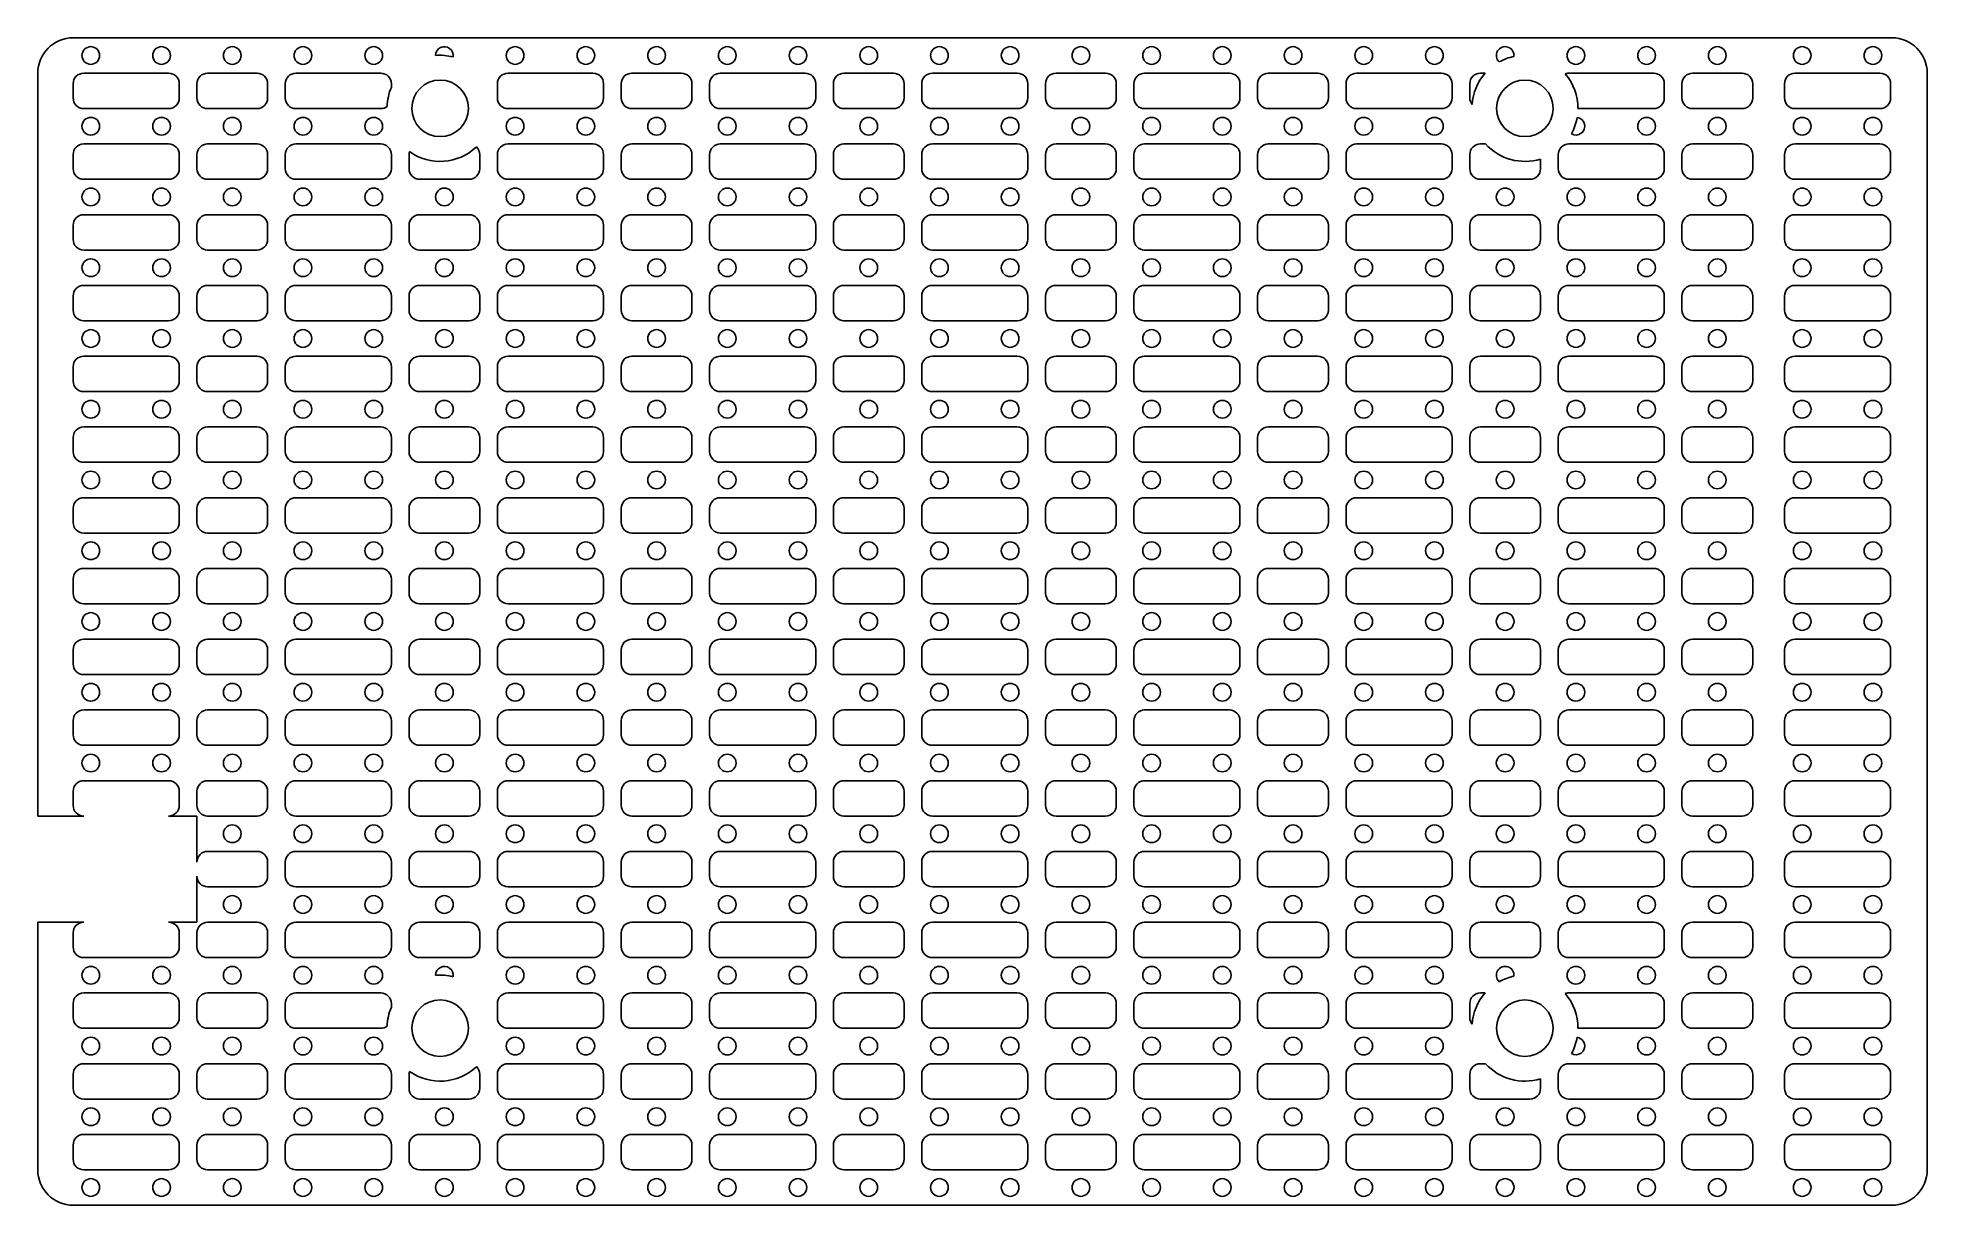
# Model space of a CAD drawing. Header units: millimetres. Extents: x -134 to 134, y -82 to 82.
import ezdxf

# ---------------------------------------------------------------- set-up
doc = ezdxf.new("R2010")
doc.units = ezdxf.units.MM

msp = doc.modelspace()

# ---------------------------------------------------------------- linework, layer by layer
at = {"color": 7, "linetype": 'Continuous', "lineweight": 25}
for p, q in [((128.59, 82.5), (-128.59, 82.5)), ((-133.59, 77.5), (-133.59, -27.5)), ((-115.09, 77.5), (-127.09, 77.5)), ((-102.59, 77.5), (-109.59, 77.5)), ((-85.09, 77.5), (-97.09, 77.5)), ((-55.09, 77.5), (-67.09, 77.5)), ((-42.59, 77.5), (-49.59, 77.5)), ((-25.09, 77.5), (-37.09, 77.5)), ((-12.59, 77.5), (-19.59, 77.5)), ((4.91, 77.5), (-7.09, 77.5)), ((17.41, 77.5), (10.41, 77.5)), ((34.91, 77.5), (22.91, 77.5)), ((47.41, 77.5), (40.41, 77.5)), ((64.91, 77.5), (52.91, 77.5)), ((71.08, 77.5), (70.41, 77.5)), ((94.91, 77.5), (82.91, 77.5)), ((107.41, 77.5), (100.41, 77.5)), ((126.91, 77.5), (114.91, 77.5)), ((133.59, -77.5), (133.59, 77.5)), ((-128.59, 76), (-128.59, 74)), ((-113.59, 74), (-113.59, 76)), ((-111.09, 76), (-111.09, 74)), ((-101.09, 74), (-101.09, 76)), ((-98.59, 76), (-98.59, 74)), ((-83.59, 75.49), (-83.59, 76)), ((-68.59, 76), (-68.59, 74)), ((-53.59, 74), (-53.59, 76)), ((-51.09, 76), (-51.09, 74)), ((-41.09, 74), (-41.09, 76)), ((-38.59, 76), (-38.59, 74)), ((-23.59, 74), (-23.59, 76)), ((-21.09, 76), (-21.09, 74)), ((-11.09, 74), (-11.09, 76)), ((-8.59, 76), (-8.59, 74)), ((6.41, 74), (6.41, 76)), ((8.91, 76), (8.91, 74)), ((18.91, 74), (18.91, 76)), ((21.41, 76), (21.41, 74)), ((36.41, 74), (36.41, 76)), ((38.91, 76), (38.91, 74)), ((48.91, 74), (48.91, 76)), ((51.41, 76), (51.41, 74)), ((66.41, 74), (66.41, 76)), ((68.91, 76), (68.91, 74)), ((96.41, 74), (96.41, 76)), ((98.91, 76), (98.91, 74)), ((108.91, 74), (108.91, 76)), ((113.41, 76), (113.41, 74)), ((128.41, 74), (128.41, 76)), ((-127.09, 72.5), (-115.09, 72.5)), ((-109.59, 72.5), (-102.59, 72.5)), ((-97.09, 72.5), (-85.09, 72.5)), ((-67.09, 72.5), (-55.09, 72.5)), ((-49.59, 72.5), (-42.59, 72.5)), ((-37.09, 72.5), (-25.09, 72.5)), ((-19.59, 72.5), (-12.59, 72.5)), ((-7.09, 72.5), (4.91, 72.5)), ((10.41, 72.5), (17.41, 72.5)), ((22.91, 72.5), (34.91, 72.5)), ((40.41, 72.5), (47.41, 72.5)), ((52.91, 72.5), (64.91, 72.5)), ((84.2, 72.5), (94.91, 72.5)), ((100.41, 72.5), (107.41, 72.5)), ((114.91, 72.5), (126.91, 72.5)), ((-115.09, 67.5), (-127.09, 67.5)), ((-102.59, 67.5), (-109.59, 67.5)), ((-85.09, 67.5), (-97.09, 67.5)), ((-55.09, 67.5), (-67.09, 67.5)), ((-42.59, 67.5), (-49.59, 67.5)), ((-25.09, 67.5), (-37.09, 67.5)), ((-12.59, 67.5), (-19.59, 67.5)), ((4.91, 67.5), (-7.09, 67.5)), ((17.41, 67.5), (10.41, 67.5)), ((34.91, 67.5), (22.91, 67.5)), ((47.41, 67.5), (40.41, 67.5)), ((64.91, 67.5), (52.91, 67.5)), ((71.14, 67.5), (70.41, 67.5)), ((94.91, 67.5), (82.91, 67.5)), ((107.41, 67.5), (100.41, 67.5)), ((126.91, 67.5), (114.91, 67.5)), ((-128.59, 66), (-128.59, 64)), ((-113.59, 64), (-113.59, 66)), ((-111.09, 66), (-111.09, 64)), ((-101.09, 64), (-101.09, 66)), ((-98.59, 66), (-98.59, 64)), ((-83.59, 64), (-83.59, 66)), ((-81.09, 66), (-81.09, 64)), ((-71.09, 64), (-71.09, 66)), ((-68.59, 66), (-68.59, 64)), ((-53.59, 64), (-53.59, 66)), ((-51.09, 66), (-51.09, 64)), ((-41.09, 64), (-41.09, 66)), ((-38.59, 66), (-38.59, 64)), ((-23.59, 64), (-23.59, 66)), ((-21.09, 66), (-21.09, 64)), ((-11.09, 64), (-11.09, 66)), ((-8.59, 66), (-8.59, 64)), ((6.41, 64), (6.41, 66)), ((8.91, 66), (8.91, 64)), ((18.91, 64), (18.91, 66)), ((21.41, 66), (21.41, 64)), ((36.41, 64), (36.41, 66)), ((38.91, 66), (38.91, 64)), ((48.91, 64), (48.91, 66)), ((51.41, 66), (51.41, 64)), ((66.41, 64), (66.41, 66)), ((68.91, 66), (68.91, 64)), ((78.91, 64), (78.91, 65.36)), ((81.41, 66), (81.41, 64)), ((96.41, 64), (96.41, 66)), ((98.91, 66), (98.91, 64)), ((108.91, 64), (108.91, 66)), ((113.41, 66), (113.41, 64)), ((128.41, 64), (128.41, 66)), ((-127.09, 62.5), (-115.09, 62.5)), ((-109.59, 62.5), (-102.59, 62.5)), ((-97.09, 62.5), (-85.09, 62.5)), ((-79.59, 62.5), (-72.59, 62.5)), ((-67.09, 62.5), (-55.09, 62.5)), ((-49.59, 62.5), (-42.59, 62.5)), ((-37.09, 62.5), (-25.09, 62.5)), ((-19.59, 62.5), (-12.59, 62.5)), ((-7.09, 62.5), (4.91, 62.5)), ((10.41, 62.5), (17.41, 62.5)), ((22.91, 62.5), (34.91, 62.5)), ((40.41, 62.5), (47.41, 62.5)), ((52.91, 62.5), (64.91, 62.5)), ((70.41, 62.5), (77.41, 62.5)), ((82.91, 62.5), (94.91, 62.5)), ((100.41, 62.5), (107.41, 62.5)), ((114.91, 62.5), (126.91, 62.5)), ((-115.09, 57.5), (-127.09, 57.5)), ((-102.59, 57.5), (-109.59, 57.5)), ((-85.09, 57.5), (-97.09, 57.5)), ((-72.59, 57.5), (-79.59, 57.5)), ((-55.09, 57.5), (-67.09, 57.5)), ((-42.59, 57.5), (-49.59, 57.5)), ((-25.09, 57.5), (-37.09, 57.5)), ((-12.59, 57.5), (-19.59, 57.5)), ((4.91, 57.5), (-7.09, 57.5)), ((17.41, 57.5), (10.41, 57.5)), ((34.91, 57.5), (22.91, 57.5)), ((47.41, 57.5), (40.41, 57.5)), ((64.91, 57.5), (52.91, 57.5)), ((77.41, 57.5), (70.41, 57.5)), ((94.91, 57.5), (82.91, 57.5)), ((107.41, 57.5), (100.41, 57.5)), ((126.91, 57.5), (114.91, 57.5)), ((-128.59, 56), (-128.59, 54)), ((-113.59, 54), (-113.59, 56)), ((-111.09, 56), (-111.09, 54)), ((-101.09, 54), (-101.09, 56)), ((-98.59, 56), (-98.59, 54)), ((-83.59, 54), (-83.59, 56)), ((-81.09, 56), (-81.09, 54)), ((-71.09, 54), (-71.09, 56)), ((-68.59, 56), (-68.59, 54)), ((-53.59, 54), (-53.59, 56)), ((-51.09, 56), (-51.09, 54)), ((-41.09, 54), (-41.09, 56)), ((-38.59, 56), (-38.59, 54)), ((-23.59, 54), (-23.59, 56)), ((-21.09, 56), (-21.09, 54)), ((-11.09, 54), (-11.09, 56)), ((-8.59, 56), (-8.59, 54)), ((6.41, 54), (6.41, 56)), ((8.91, 56), (8.91, 54)), ((18.91, 54), (18.91, 56)), ((21.41, 56), (21.41, 54)), ((36.41, 54), (36.41, 56)), ((38.91, 56), (38.91, 54)), ((48.91, 54), (48.91, 56)), ((51.41, 56), (51.41, 54)), ((66.41, 54), (66.41, 56)), ((68.91, 56), (68.91, 54)), ((78.91, 54), (78.91, 56)), ((81.41, 56), (81.41, 54)), ((96.41, 54), (96.41, 56)), ((98.91, 56), (98.91, 54)), ((108.91, 54), (108.91, 56)), ((113.41, 56), (113.41, 54)), ((128.41, 54), (128.41, 56)), ((-127.09, 52.5), (-115.09, 52.5)), ((-109.59, 52.5), (-102.59, 52.5)), ((-97.09, 52.5), (-85.09, 52.5)), ((-79.59, 52.5), (-72.59, 52.5)), ((-67.09, 52.5), (-55.09, 52.5)), ((-49.59, 52.5), (-42.59, 52.5)), ((-37.09, 52.5), (-25.09, 52.5)), ((-19.59, 52.5), (-12.59, 52.5)), ((-7.09, 52.5), (4.91, 52.5)), ((10.41, 52.5), (17.41, 52.5)), ((22.91, 52.5), (34.91, 52.5)), ((40.41, 52.5), (47.41, 52.5)), ((52.91, 52.5), (64.91, 52.5)), ((70.41, 52.5), (77.41, 52.5)), ((82.91, 52.5), (94.91, 52.5)), ((100.41, 52.5), (107.41, 52.5)), ((114.91, 52.5), (126.91, 52.5)), ((-128.59, 46), (-128.59, 44)), ((-115.09, 47.5), (-127.09, 47.5)), ((-113.59, 44), (-113.59, 46)), ((-111.09, 46), (-111.09, 44)), ((-102.59, 47.5), (-109.59, 47.5)), ((-101.09, 44), (-101.09, 46)), ((-98.59, 46), (-98.59, 44)), ((-85.09, 47.5), (-97.09, 47.5)), ((-83.59, 44), (-83.59, 46)), ((-81.09, 46), (-81.09, 44)), ((-72.59, 47.5), (-79.59, 47.5)), ((-71.09, 44), (-71.09, 46)), ((-68.59, 46), (-68.59, 44)), ((-55.09, 47.5), (-67.09, 47.5)), ((-53.59, 44), (-53.59, 46)), ((-51.09, 46), (-51.09, 44)), ((-42.59, 47.5), (-49.59, 47.5)), ((-41.09, 44), (-41.09, 46)), ((-38.59, 46), (-38.59, 44)), ((-25.09, 47.5), (-37.09, 47.5)), ((-23.59, 44), (-23.59, 46)), ((-21.09, 46), (-21.09, 44)), ((-12.59, 47.5), (-19.59, 47.5)), ((-11.09, 44), (-11.09, 46)), ((-8.59, 46), (-8.59, 44)), ((4.91, 47.5), (-7.09, 47.5)), ((6.41, 44), (6.41, 46)), ((8.91, 46), (8.91, 44)), ((17.41, 47.5), (10.41, 47.5)), ((18.91, 44), (18.91, 46)), ((21.41, 46), (21.41, 44)), ((34.91, 47.5), (22.91, 47.5)), ((36.41, 44), (36.41, 46)), ((38.91, 46), (38.91, 44)), ((47.41, 47.5), (40.41, 47.5)), ((48.91, 44), (48.91, 46)), ((51.41, 46), (51.41, 44)), ((64.91, 47.5), (52.91, 47.5)), ((66.41, 44), (66.41, 46)), ((68.91, 46), (68.91, 44)), ((77.41, 47.5), (70.41, 47.5)), ((78.91, 44), (78.91, 46)), ((81.41, 46), (81.41, 44)), ((94.91, 47.5), (82.91, 47.5)), ((96.41, 44), (96.41, 46)), ((98.91, 46), (98.91, 44)), ((107.41, 47.5), (100.41, 47.5)), ((108.91, 44), (108.91, 46)), ((113.41, 46), (113.41, 44)), ((126.91, 47.5), (114.91, 47.5)), ((128.41, 44), (128.41, 46)), ((-127.09, 42.5), (-115.09, 42.5)), ((-109.59, 42.5), (-102.59, 42.5)), ((-97.09, 42.5), (-85.09, 42.5)), ((-79.59, 42.5), (-72.59, 42.5)), ((-67.09, 42.5), (-55.09, 42.5)), ((-49.59, 42.5), (-42.59, 42.5)), ((-37.09, 42.5), (-25.09, 42.5)), ((-19.59, 42.5), (-12.59, 42.5)), ((-7.09, 42.5), (4.91, 42.5)), ((10.41, 42.5), (17.41, 42.5)), ((22.91, 42.5), (34.91, 42.5)), ((40.41, 42.5), (47.41, 42.5)), ((52.91, 42.5), (64.91, 42.5)), ((70.41, 42.5), (77.41, 42.5)), ((82.91, 42.5), (94.91, 42.5)), ((100.41, 42.5), (107.41, 42.5)), ((114.91, 42.5), (126.91, 42.5)), ((-115.09, 37.5), (-127.09, 37.5)), ((-102.59, 37.5), (-109.59, 37.5)), ((-85.09, 37.5), (-97.09, 37.5)), ((-72.59, 37.5), (-79.59, 37.5)), ((-55.09, 37.5), (-67.09, 37.5)), ((-42.59, 37.5), (-49.59, 37.5)), ((-25.09, 37.5), (-37.09, 37.5)), ((-12.59, 37.5), (-19.59, 37.5)), ((4.91, 37.5), (-7.09, 37.5)), ((17.41, 37.5), (10.41, 37.5)), ((34.91, 37.5), (22.91, 37.5)), ((47.41, 37.5), (40.41, 37.5)), ((64.91, 37.5), (52.91, 37.5)), ((77.41, 37.5), (70.41, 37.5)), ((94.91, 37.5), (82.91, 37.5)), ((107.41, 37.5), (100.41, 37.5)), ((126.91, 37.5), (114.91, 37.5)), ((-128.59, 36), (-128.59, 34)), ((-113.59, 34), (-113.59, 36)), ((-111.09, 36), (-111.09, 34)), ((-101.09, 34), (-101.09, 36)), ((-98.59, 36), (-98.59, 34)), ((-83.59, 34), (-83.59, 36)), ((-81.09, 36), (-81.09, 34)), ((-71.09, 34), (-71.09, 36)), ((-68.59, 36), (-68.59, 34)), ((-53.59, 34), (-53.59, 36)), ((-51.09, 36), (-51.09, 34)), ((-41.09, 34), (-41.09, 36)), ((-38.59, 36), (-38.59, 34)), ((-23.59, 34), (-23.59, 36)), ((-21.09, 36), (-21.09, 34)), ((-11.09, 34), (-11.09, 36)), ((-8.59, 36), (-8.59, 34)), ((6.41, 34), (6.41, 36)), ((8.91, 36), (8.91, 34)), ((18.91, 34), (18.91, 36)), ((21.41, 36), (21.41, 34)), ((36.41, 34), (36.41, 36)), ((38.91, 36), (38.91, 34)), ((48.91, 34), (48.91, 36)), ((51.41, 36), (51.41, 34)), ((66.41, 34), (66.41, 36)), ((68.91, 36), (68.91, 34)), ((78.91, 34), (78.91, 36)), ((81.41, 36), (81.41, 34)), ((96.41, 34), (96.41, 36)), ((98.91, 36), (98.91, 34)), ((108.91, 34), (108.91, 36)), ((113.41, 36), (113.41, 34)), ((128.41, 34), (128.41, 36)), ((-127.09, 32.5), (-115.09, 32.5)), ((-109.59, 32.5), (-102.59, 32.5)), ((-97.09, 32.5), (-85.09, 32.5)), ((-79.59, 32.5), (-72.59, 32.5)), ((-67.09, 32.5), (-55.09, 32.5)), ((-49.59, 32.5), (-42.59, 32.5)), ((-37.09, 32.5), (-25.09, 32.5)), ((-19.59, 32.5), (-12.59, 32.5)), ((-7.09, 32.5), (4.91, 32.5)), ((10.41, 32.5), (17.41, 32.5)), ((22.91, 32.5), (34.91, 32.5)), ((40.41, 32.5), (47.41, 32.5)), ((52.91, 32.5), (64.91, 32.5)), ((70.41, 32.5), (77.41, 32.5)), ((82.91, 32.5), (94.91, 32.5)), ((100.41, 32.5), (107.41, 32.5)), ((114.91, 32.5), (126.91, 32.5)), ((-115.09, 27.5), (-127.09, 27.5)), ((-102.59, 27.5), (-109.59, 27.5)), ((-85.09, 27.5), (-97.09, 27.5)), ((-72.59, 27.5), (-79.59, 27.5)), ((-55.09, 27.5), (-67.09, 27.5)), ((-42.59, 27.5), (-49.59, 27.5)), ((-25.09, 27.5), (-37.09, 27.5)), ((-12.59, 27.5), (-19.59, 27.5)), ((4.91, 27.5), (-7.09, 27.5)), ((17.41, 27.5), (10.41, 27.5)), ((34.91, 27.5), (22.91, 27.5)), ((47.41, 27.5), (40.41, 27.5)), ((64.91, 27.5), (52.91, 27.5)), ((77.41, 27.5), (70.41, 27.5)), ((94.91, 27.5), (82.91, 27.5)), ((107.41, 27.5), (100.41, 27.5)), ((126.91, 27.5), (114.91, 27.5)), ((-128.59, 26), (-128.59, 24)), ((-113.59, 24), (-113.59, 26)), ((-111.09, 26), (-111.09, 24)), ((-101.09, 24), (-101.09, 26)), ((-98.59, 26), (-98.59, 24)), ((-83.59, 24), (-83.59, 26)), ((-81.09, 26), (-81.09, 24)), ((-71.09, 24), (-71.09, 26)), ((-68.59, 26), (-68.59, 24)), ((-53.59, 24), (-53.59, 26)), ((-51.09, 26), (-51.09, 24)), ((-41.09, 24), (-41.09, 26)), ((-38.59, 26), (-38.59, 24)), ((-23.59, 24), (-23.59, 26)), ((-21.09, 26), (-21.09, 24)), ((-11.09, 24), (-11.09, 26)), ((-8.59, 26), (-8.59, 24)), ((6.41, 24), (6.41, 26)), ((8.91, 26), (8.91, 24)), ((18.91, 24), (18.91, 26)), ((21.41, 26), (21.41, 24)), ((36.41, 24), (36.41, 26)), ((38.91, 26), (38.91, 24)), ((48.91, 24), (48.91, 26)), ((51.41, 26), (51.41, 24)), ((66.41, 24), (66.41, 26)), ((68.91, 26), (68.91, 24)), ((78.91, 24), (78.91, 26)), ((81.41, 26), (81.41, 24)), ((96.41, 24), (96.41, 26)), ((98.91, 26), (98.91, 24)), ((108.91, 24), (108.91, 26)), ((113.41, 26), (113.41, 24)), ((128.41, 24), (128.41, 26)), ((-127.09, 22.5), (-115.09, 22.5)), ((-109.59, 22.5), (-102.59, 22.5)), ((-97.09, 22.5), (-85.09, 22.5)), ((-79.59, 22.5), (-72.59, 22.5)), ((-67.09, 22.5), (-55.09, 22.5)), ((-49.59, 22.5), (-42.59, 22.5)), ((-37.09, 22.5), (-25.09, 22.5)), ((-19.59, 22.5), (-12.59, 22.5)), ((-7.09, 22.5), (4.91, 22.5)), ((10.41, 22.5), (17.41, 22.5)), ((22.91, 22.5), (34.91, 22.5)), ((40.41, 22.5), (47.41, 22.5)), ((52.91, 22.5), (64.91, 22.5)), ((70.41, 22.5), (77.41, 22.5)), ((82.91, 22.5), (94.91, 22.5)), ((100.41, 22.5), (107.41, 22.5)), ((114.91, 22.5), (126.91, 22.5)), ((-115.09, 17.5), (-127.09, 17.5)), ((-102.59, 17.5), (-109.59, 17.5)), ((-85.09, 17.5), (-97.09, 17.5)), ((-72.59, 17.5), (-79.59, 17.5)), ((-55.09, 17.5), (-67.09, 17.5)), ((-42.59, 17.5), (-49.59, 17.5)), ((-25.09, 17.5), (-37.09, 17.5)), ((-12.59, 17.5), (-19.59, 17.5)), ((4.91, 17.5), (-7.09, 17.5)), ((17.41, 17.5), (10.41, 17.5)), ((34.91, 17.5), (22.91, 17.5)), ((47.41, 17.5), (40.41, 17.5)), ((64.91, 17.5), (52.91, 17.5)), ((77.41, 17.5), (70.41, 17.5)), ((94.91, 17.5), (82.91, 17.5)), ((107.41, 17.5), (100.41, 17.5)), ((126.91, 17.5), (114.91, 17.5)), ((-128.59, 16), (-128.59, 14)), ((-113.59, 14), (-113.59, 16)), ((-111.09, 16), (-111.09, 14)), ((-101.09, 14), (-101.09, 16)), ((-98.59, 16), (-98.59, 14)), ((-83.59, 14), (-83.59, 16)), ((-81.09, 16), (-81.09, 14)), ((-71.09, 14), (-71.09, 16)), ((-68.59, 16), (-68.59, 14)), ((-53.59, 14), (-53.59, 16)), ((-51.09, 16), (-51.09, 14)), ((-41.09, 14), (-41.09, 16)), ((-38.59, 16), (-38.59, 14)), ((-23.59, 14), (-23.59, 16)), ((-21.09, 16), (-21.09, 14)), ((-11.09, 14), (-11.09, 16)), ((-8.59, 16), (-8.59, 14)), ((6.41, 14), (6.41, 16)), ((8.91, 16), (8.91, 14)), ((18.91, 14), (18.91, 16)), ((21.41, 16), (21.41, 14)), ((36.41, 14), (36.41, 16)), ((38.91, 16), (38.91, 14)), ((48.91, 14), (48.91, 16)), ((51.41, 16), (51.41, 14)), ((66.41, 14), (66.41, 16)), ((68.91, 16), (68.91, 14)), ((78.91, 14), (78.91, 16)), ((81.41, 16), (81.41, 14)), ((96.41, 14), (96.41, 16)), ((98.91, 16), (98.91, 14)), ((108.91, 14), (108.91, 16)), ((113.41, 16), (113.41, 14)), ((128.41, 14), (128.41, 16)), ((-127.09, 12.5), (-115.09, 12.5)), ((-109.59, 12.5), (-102.59, 12.5)), ((-97.09, 12.5), (-85.09, 12.5)), ((-79.59, 12.5), (-72.59, 12.5)), ((-67.09, 12.5), (-55.09, 12.5)), ((-49.59, 12.5), (-42.59, 12.5)), ((-37.09, 12.5), (-25.09, 12.5)), ((-19.59, 12.5), (-12.59, 12.5)), ((-7.09, 12.5), (4.91, 12.5)), ((10.41, 12.5), (17.41, 12.5)), ((22.91, 12.5), (34.91, 12.5)), ((40.41, 12.5), (47.41, 12.5)), ((52.91, 12.5), (64.91, 12.5)), ((70.41, 12.5), (77.41, 12.5)), ((82.91, 12.5), (94.91, 12.5)), ((100.41, 12.5), (107.41, 12.5)), ((114.91, 12.5), (126.91, 12.5)), ((-128.59, 6), (-128.59, 4)), ((-115.09, 7.5), (-127.09, 7.5)), ((-113.59, 4), (-113.59, 6)), ((-111.09, 6), (-111.09, 4)), ((-102.59, 7.5), (-109.59, 7.5)), ((-101.09, 4), (-101.09, 6)), ((-98.59, 6), (-98.59, 4)), ((-85.09, 7.5), (-97.09, 7.5)), ((-83.59, 4), (-83.59, 6)), ((-81.09, 6), (-81.09, 4)), ((-72.59, 7.5), (-79.59, 7.5)), ((-71.09, 4), (-71.09, 6)), ((-68.59, 6), (-68.59, 4)), ((-55.09, 7.5), (-67.09, 7.5)), ((-53.59, 4), (-53.59, 6)), ((-51.09, 6), (-51.09, 4)), ((-42.59, 7.5), (-49.59, 7.5)), ((-41.09, 4), (-41.09, 6)), ((-38.59, 6), (-38.59, 4)), ((-25.09, 7.5), (-37.09, 7.5)), ((-23.59, 4), (-23.59, 6)), ((-21.09, 6), (-21.09, 4)), ((-12.59, 7.5), (-19.59, 7.5)), ((-11.09, 4), (-11.09, 6)), ((-8.59, 6), (-8.59, 4)), ((4.91, 7.5), (-7.09, 7.5)), ((6.41, 4), (6.41, 6)), ((8.91, 6), (8.91, 4)), ((17.41, 7.5), (10.41, 7.5)), ((18.91, 4), (18.91, 6)), ((21.41, 6), (21.41, 4)), ((34.91, 7.5), (22.91, 7.5)), ((36.41, 4), (36.41, 6)), ((38.91, 6), (38.91, 4)), ((47.41, 7.5), (40.41, 7.5)), ((48.91, 4), (48.91, 6)), ((51.41, 6), (51.41, 4)), ((64.91, 7.5), (52.91, 7.5)), ((66.41, 4), (66.41, 6)), ((68.91, 6), (68.91, 4)), ((77.41, 7.5), (70.41, 7.5)), ((78.91, 4), (78.91, 6)), ((81.41, 6), (81.41, 4)), ((94.91, 7.5), (82.91, 7.5)), ((96.41, 4), (96.41, 6)), ((98.91, 6), (98.91, 4)), ((107.41, 7.5), (100.41, 7.5)), ((108.91, 4), (108.91, 6)), ((113.41, 6), (113.41, 4)), ((126.91, 7.5), (114.91, 7.5)), ((128.41, 4), (128.41, 6)), ((-127.09, 2.5), (-115.09, 2.5)), ((-109.59, 2.5), (-102.59, 2.5)), ((-97.09, 2.5), (-85.09, 2.5)), ((-79.59, 2.5), (-72.59, 2.5)), ((-67.09, 2.5), (-55.09, 2.5)), ((-49.59, 2.5), (-42.59, 2.5)), ((-37.09, 2.5), (-25.09, 2.5)), ((-19.59, 2.5), (-12.59, 2.5)), ((-7.09, 2.5), (4.91, 2.5)), ((10.41, 2.5), (17.41, 2.5)), ((22.91, 2.5), (34.91, 2.5)), ((40.41, 2.5), (47.41, 2.5)), ((52.91, 2.5), (64.91, 2.5)), ((70.41, 2.5), (77.41, 2.5)), ((82.91, 2.5), (94.91, 2.5)), ((100.41, 2.5), (107.41, 2.5)), ((114.91, 2.5), (126.91, 2.5)), ((-115.09, -2.5), (-127.09, -2.5)), ((-102.59, -2.5), (-109.59, -2.5)), ((-85.09, -2.5), (-97.09, -2.5)), ((-72.59, -2.5), (-79.59, -2.5)), ((-55.09, -2.5), (-67.09, -2.5)), ((-42.59, -2.5), (-49.59, -2.5)), ((-25.09, -2.5), (-37.09, -2.5)), ((-12.59, -2.5), (-19.59, -2.5)), ((4.91, -2.5), (-7.09, -2.5)), ((17.41, -2.5), (10.41, -2.5)), ((34.91, -2.5), (22.91, -2.5)), ((47.41, -2.5), (40.41, -2.5)), ((64.91, -2.5), (52.91, -2.5)), ((77.41, -2.5), (70.41, -2.5)), ((94.91, -2.5), (82.91, -2.5)), ((107.41, -2.5), (100.41, -2.5)), ((126.91, -2.5), (114.91, -2.5)), ((-128.59, -4), (-128.59, -6)), ((-113.59, -6), (-113.59, -4)), ((-111.09, -4), (-111.09, -6)), ((-101.09, -6), (-101.09, -4)), ((-98.59, -4), (-98.59, -6)), ((-83.59, -6), (-83.59, -4)), ((-81.09, -4), (-81.09, -6)), ((-71.09, -6), (-71.09, -4)), ((-68.59, -4), (-68.59, -6)), ((-53.59, -6), (-53.59, -4)), ((-51.09, -4), (-51.09, -6)), ((-41.09, -6), (-41.09, -4)), ((-38.59, -4), (-38.59, -6)), ((-23.59, -6), (-23.59, -4)), ((-21.09, -4), (-21.09, -6)), ((-11.09, -6), (-11.09, -4)), ((-8.59, -4), (-8.59, -6)), ((6.41, -6), (6.41, -4)), ((8.91, -4), (8.91, -6)), ((18.91, -6), (18.91, -4)), ((21.41, -4), (21.41, -6)), ((36.41, -6), (36.41, -4)), ((38.91, -4), (38.91, -6)), ((48.91, -6), (48.91, -4)), ((51.41, -4), (51.41, -6)), ((66.41, -6), (66.41, -4)), ((68.91, -4), (68.91, -6)), ((78.91, -6), (78.91, -4)), ((81.41, -4), (81.41, -6)), ((96.41, -6), (96.41, -4)), ((98.91, -4), (98.91, -6)), ((108.91, -6), (108.91, -4)), ((113.41, -4), (113.41, -6)), ((128.41, -6), (128.41, -4)), ((-127.09, -7.5), (-115.09, -7.5)), ((-109.59, -7.5), (-102.59, -7.5)), ((-97.09, -7.5), (-85.09, -7.5)), ((-79.59, -7.5), (-72.59, -7.5)), ((-67.09, -7.5), (-55.09, -7.5)), ((-49.59, -7.5), (-42.59, -7.5)), ((-37.09, -7.5), (-25.09, -7.5)), ((-19.59, -7.5), (-12.59, -7.5)), ((-7.09, -7.5), (4.91, -7.5)), ((10.41, -7.5), (17.41, -7.5)), ((22.91, -7.5), (34.91, -7.5)), ((40.41, -7.5), (47.41, -7.5)), ((52.91, -7.5), (64.91, -7.5)), ((70.41, -7.5), (77.41, -7.5)), ((82.91, -7.5), (94.91, -7.5)), ((100.41, -7.5), (107.41, -7.5)), ((114.91, -7.5), (126.91, -7.5)), ((-115.09, -12.5), (-127.09, -12.5)), ((-102.59, -12.5), (-109.59, -12.5)), ((-85.09, -12.5), (-97.09, -12.5)), ((-72.59, -12.5), (-79.59, -12.5)), ((-55.09, -12.5), (-67.09, -12.5)), ((-42.59, -12.5), (-49.59, -12.5)), ((-25.09, -12.5), (-37.09, -12.5)), ((-12.59, -12.5), (-19.59, -12.5)), ((4.91, -12.5), (-7.09, -12.5)), ((17.41, -12.5), (10.41, -12.5)), ((34.91, -12.5), (22.91, -12.5)), ((47.41, -12.5), (40.41, -12.5)), ((64.91, -12.5), (52.91, -12.5)), ((77.41, -12.5), (70.41, -12.5)), ((94.91, -12.5), (82.91, -12.5)), ((107.41, -12.5), (100.41, -12.5)), ((126.91, -12.5), (114.91, -12.5)), ((-128.59, -14), (-128.59, -16)), ((-113.59, -16), (-113.59, -14)), ((-111.09, -14), (-111.09, -16)), ((-101.09, -16), (-101.09, -14)), ((-98.59, -14), (-98.59, -16)), ((-83.59, -16), (-83.59, -14)), ((-81.09, -14), (-81.09, -16)), ((-71.09, -16), (-71.09, -14)), ((-68.59, -14), (-68.59, -16)), ((-53.59, -16), (-53.59, -14)), ((-51.09, -14), (-51.09, -16)), ((-41.09, -16), (-41.09, -14)), ((-38.59, -14), (-38.59, -16)), ((-23.59, -16), (-23.59, -14)), ((-21.09, -14), (-21.09, -16)), ((-11.09, -16), (-11.09, -14)), ((-8.59, -14), (-8.59, -16)), ((6.41, -16), (6.41, -14)), ((8.91, -14), (8.91, -16)), ((18.91, -16), (18.91, -14)), ((21.41, -14), (21.41, -16)), ((36.41, -16), (36.41, -14)), ((38.91, -14), (38.91, -16)), ((48.91, -16), (48.91, -14)), ((51.41, -14), (51.41, -16)), ((66.41, -16), (66.41, -14)), ((68.91, -14), (68.91, -16)), ((78.91, -16), (78.91, -14)), ((81.41, -14), (81.41, -16)), ((96.41, -16), (96.41, -14)), ((98.91, -14), (98.91, -16)), ((108.91, -16), (108.91, -14)), ((113.41, -14), (113.41, -16)), ((128.41, -16), (128.41, -14)), ((-127.09, -17.5), (-115.09, -17.5)), ((-109.59, -17.5), (-102.59, -17.5)), ((-97.09, -17.5), (-85.09, -17.5)), ((-79.59, -17.5), (-72.59, -17.5)), ((-67.09, -17.5), (-55.09, -17.5)), ((-49.59, -17.5), (-42.59, -17.5)), ((-37.09, -17.5), (-25.09, -17.5)), ((-19.59, -17.5), (-12.59, -17.5)), ((-7.09, -17.5), (4.91, -17.5)), ((10.41, -17.5), (17.41, -17.5)), ((22.91, -17.5), (34.91, -17.5)), ((40.41, -17.5), (47.41, -17.5)), ((52.91, -17.5), (64.91, -17.5)), ((70.41, -17.5), (77.41, -17.5)), ((82.91, -17.5), (94.91, -17.5)), ((100.41, -17.5), (107.41, -17.5)), ((114.91, -17.5), (126.91, -17.5)), ((-128.59, -24), (-128.59, -26)), ((-115.09, -22.5), (-127.09, -22.5)), ((-113.59, -26), (-113.59, -24)), ((-111.09, -24), (-111.09, -26)), ((-102.59, -22.5), (-109.59, -22.5)), ((-101.09, -26), (-101.09, -24)), ((-98.59, -24), (-98.59, -26)), ((-85.09, -22.5), (-97.09, -22.5)), ((-83.59, -26), (-83.59, -24)), ((-81.09, -24), (-81.09, -26)), ((-72.59, -22.5), (-79.59, -22.5)), ((-71.09, -26), (-71.09, -24)), ((-68.59, -24), (-68.59, -26)), ((-55.09, -22.5), (-67.09, -22.5)), ((-53.59, -26), (-53.59, -24)), ((-51.09, -24), (-51.09, -26)), ((-42.59, -22.5), (-49.59, -22.5)), ((-41.09, -26), (-41.09, -24)), ((-38.59, -24), (-38.59, -26)), ((-25.09, -22.5), (-37.09, -22.5)), ((-23.59, -26), (-23.59, -24)), ((-21.09, -24), (-21.09, -26)), ((-12.59, -22.5), (-19.59, -22.5)), ((-11.09, -26), (-11.09, -24)), ((-8.59, -24), (-8.59, -26)), ((4.91, -22.5), (-7.09, -22.5)), ((6.41, -26), (6.41, -24)), ((8.91, -24), (8.91, -26)), ((17.41, -22.5), (10.41, -22.5)), ((18.91, -26), (18.91, -24)), ((21.41, -24), (21.41, -26)), ((34.91, -22.5), (22.91, -22.5)), ((36.41, -26), (36.41, -24)), ((38.91, -24), (38.91, -26)), ((47.41, -22.5), (40.41, -22.5)), ((48.91, -26), (48.91, -24)), ((51.41, -24), (51.41, -26)), ((64.91, -22.5), (52.91, -22.5)), ((66.41, -26), (66.41, -24)), ((68.91, -24), (68.91, -26)), ((77.41, -22.5), (70.41, -22.5)), ((78.91, -26), (78.91, -24)), ((81.41, -24), (81.41, -26)), ((94.91, -22.5), (82.91, -22.5)), ((96.41, -26), (96.41, -24)), ((98.91, -24), (98.91, -26)), ((107.41, -22.5), (100.41, -22.5)), ((108.91, -26), (108.91, -24)), ((113.41, -24), (113.41, -26)), ((126.91, -22.5), (114.91, -22.5)), ((128.41, -26), (128.41, -24)), ((-127.09, -27.5), (-133.59, -27.5)), ((-111.09, -27.5), (-115.09, -27.5)), ((-111.09, -34), (-111.09, -27.5)), ((-109.59, -27.5), (-102.59, -27.5)), ((-97.09, -27.5), (-85.09, -27.5)), ((-79.59, -27.5), (-72.59, -27.5)), ((-67.09, -27.5), (-55.09, -27.5)), ((-49.59, -27.5), (-42.59, -27.5)), ((-37.09, -27.5), (-25.09, -27.5)), ((-19.59, -27.5), (-12.59, -27.5)), ((-7.09, -27.5), (4.91, -27.5)), ((10.41, -27.5), (17.41, -27.5)), ((22.91, -27.5), (34.91, -27.5)), ((40.41, -27.5), (47.41, -27.5)), ((52.91, -27.5), (64.91, -27.5)), ((70.41, -27.5), (77.41, -27.5)), ((82.91, -27.5), (94.91, -27.5)), ((100.41, -27.5), (107.41, -27.5)), ((114.91, -27.5), (126.91, -27.5)), ((-102.59, -32.5), (-109.59, -32.5)), ((-101.09, -36), (-101.09, -34)), ((-98.59, -34), (-98.59, -36)), ((-85.09, -32.5), (-97.09, -32.5)), ((-83.59, -36), (-83.59, -34)), ((-81.09, -34), (-81.09, -36)), ((-72.59, -32.5), (-79.59, -32.5)), ((-71.09, -36), (-71.09, -34)), ((-68.59, -34), (-68.59, -36)), ((-55.09, -32.5), (-67.09, -32.5)), ((-53.59, -36), (-53.59, -34)), ((-51.09, -34), (-51.09, -36)), ((-42.59, -32.5), (-49.59, -32.5)), ((-41.09, -36), (-41.09, -34)), ((-38.59, -34), (-38.59, -36)), ((-25.09, -32.5), (-37.09, -32.5)), ((-23.59, -36), (-23.59, -34)), ((-21.09, -34), (-21.09, -36)), ((-12.59, -32.5), (-19.59, -32.5)), ((-11.09, -36), (-11.09, -34)), ((-8.59, -34), (-8.59, -36)), ((4.91, -32.5), (-7.09, -32.5)), ((6.41, -36), (6.41, -34)), ((8.91, -34), (8.91, -36)), ((17.41, -32.5), (10.41, -32.5)), ((18.91, -36), (18.91, -34)), ((21.41, -34), (21.41, -36)), ((34.91, -32.5), (22.91, -32.5)), ((36.41, -36), (36.41, -34)), ((38.91, -34), (38.91, -36)), ((47.41, -32.5), (40.41, -32.5)), ((48.91, -36), (48.91, -34)), ((51.41, -34), (51.41, -36)), ((64.91, -32.5), (52.91, -32.5)), ((66.41, -36), (66.41, -34)), ((68.91, -34), (68.91, -36)), ((77.41, -32.5), (70.41, -32.5)), ((78.91, -36), (78.91, -34)), ((81.41, -34), (81.41, -36)), ((94.91, -32.5), (82.91, -32.5)), ((96.41, -36), (96.41, -34)), ((98.91, -34), (98.91, -36)), ((107.41, -32.5), (100.41, -32.5)), ((108.91, -36), (108.91, -34)), ((113.41, -34), (113.41, -36)), ((126.91, -32.5), (114.91, -32.5)), ((128.41, -36), (128.41, -34)), ((-111.09, -42.5), (-111.09, -36)), ((-109.59, -37.5), (-102.59, -37.5)), ((-97.09, -37.5), (-85.09, -37.5)), ((-79.59, -37.5), (-72.59, -37.5)), ((-67.09, -37.5), (-55.09, -37.5)), ((-49.59, -37.5), (-42.59, -37.5)), ((-37.09, -37.5), (-25.09, -37.5)), ((-19.59, -37.5), (-12.59, -37.5)), ((-7.09, -37.5), (4.91, -37.5)), ((10.41, -37.5), (17.41, -37.5)), ((22.91, -37.5), (34.91, -37.5)), ((40.41, -37.5), (47.41, -37.5)), ((52.91, -37.5), (64.91, -37.5)), ((70.41, -37.5), (77.41, -37.5)), ((82.91, -37.5), (94.91, -37.5)), ((100.41, -37.5), (107.41, -37.5)), ((114.91, -37.5), (126.91, -37.5)), ((-133.59, -42.5), (-133.59, -77.5)), ((-133.59, -42.5), (-127.09, -42.5)), ((-115.09, -42.5), (-111.09, -42.5)), ((-102.59, -42.5), (-109.59, -42.5)), ((-85.09, -42.5), (-97.09, -42.5)), ((-72.59, -42.5), (-79.59, -42.5)), ((-55.09, -42.5), (-67.09, -42.5)), ((-42.59, -42.5), (-49.59, -42.5)), ((-25.09, -42.5), (-37.09, -42.5)), ((-12.59, -42.5), (-19.59, -42.5)), ((4.91, -42.5), (-7.09, -42.5)), ((17.41, -42.5), (10.41, -42.5)), ((34.91, -42.5), (22.91, -42.5)), ((47.41, -42.5), (40.41, -42.5)), ((64.91, -42.5), (52.91, -42.5)), ((77.41, -42.5), (70.41, -42.5)), ((94.91, -42.5), (82.91, -42.5)), ((107.41, -42.5), (100.41, -42.5)), ((126.91, -42.5), (114.91, -42.5)), ((-128.59, -44), (-128.59, -46)), ((-113.59, -46), (-113.59, -44)), ((-111.09, -44), (-111.09, -46)), ((-101.09, -46), (-101.09, -44)), ((-98.59, -44), (-98.59, -46)), ((-83.59, -46), (-83.59, -44)), ((-81.09, -44), (-81.09, -46)), ((-71.09, -46), (-71.09, -44)), ((-68.59, -44), (-68.59, -46)), ((-53.59, -46), (-53.59, -44)), ((-51.09, -44), (-51.09, -46)), ((-41.09, -46), (-41.09, -44)), ((-38.59, -44), (-38.59, -46)), ((-23.59, -46), (-23.59, -44)), ((-21.09, -44), (-21.09, -46)), ((-11.09, -46), (-11.09, -44)), ((-8.59, -44), (-8.59, -46)), ((6.41, -46), (6.41, -44)), ((8.91, -44), (8.91, -46)), ((18.91, -46), (18.91, -44)), ((21.41, -44), (21.41, -46)), ((36.41, -46), (36.41, -44)), ((38.91, -44), (38.91, -46)), ((48.91, -46), (48.91, -44)), ((51.41, -44), (51.41, -46)), ((66.41, -46), (66.41, -44)), ((68.91, -44), (68.91, -46)), ((78.91, -46), (78.91, -44)), ((81.41, -44), (81.41, -46)), ((96.41, -46), (96.41, -44)), ((98.91, -44), (98.91, -46)), ((108.91, -46), (108.91, -44)), ((113.41, -44), (113.41, -46)), ((128.41, -46), (128.41, -44)), ((-127.09, -47.5), (-115.09, -47.5)), ((-109.59, -47.5), (-102.59, -47.5)), ((-97.09, -47.5), (-85.09, -47.5)), ((-79.59, -47.5), (-72.59, -47.5)), ((-67.09, -47.5), (-55.09, -47.5)), ((-49.59, -47.5), (-42.59, -47.5)), ((-37.09, -47.5), (-25.09, -47.5)), ((-19.59, -47.5), (-12.59, -47.5)), ((-7.09, -47.5), (4.91, -47.5)), ((10.41, -47.5), (17.41, -47.5)), ((22.91, -47.5), (34.91, -47.5)), ((40.41, -47.5), (47.41, -47.5)), ((52.91, -47.5), (64.91, -47.5)), ((70.41, -47.5), (77.41, -47.5)), ((82.91, -47.5), (94.91, -47.5)), ((100.41, -47.5), (107.41, -47.5)), ((114.91, -47.5), (126.91, -47.5)), ((-115.09, -52.5), (-127.09, -52.5)), ((-102.59, -52.5), (-109.59, -52.5)), ((-85.09, -52.5), (-97.09, -52.5)), ((-55.09, -52.5), (-67.09, -52.5)), ((-42.59, -52.5), (-49.59, -52.5)), ((-25.09, -52.5), (-37.09, -52.5)), ((-12.59, -52.5), (-19.59, -52.5)), ((4.91, -52.5), (-7.09, -52.5)), ((17.41, -52.5), (10.41, -52.5)), ((34.91, -52.5), (22.91, -52.5)), ((47.41, -52.5), (40.41, -52.5)), ((64.91, -52.5), (52.91, -52.5)), ((71.08, -52.5), (70.41, -52.5)), ((94.91, -52.5), (82.91, -52.5)), ((107.41, -52.5), (100.41, -52.5)), ((126.91, -52.5), (114.91, -52.5)), ((-128.59, -54), (-128.59, -56)), ((-113.59, -56), (-113.59, -54)), ((-111.09, -54), (-111.09, -56)), ((-101.09, -56), (-101.09, -54)), ((-98.59, -54), (-98.59, -56)), ((-83.59, -54.51), (-83.59, -54)), ((-68.59, -54), (-68.59, -56)), ((-53.59, -56), (-53.59, -54)), ((-51.09, -54), (-51.09, -56)), ((-41.09, -56), (-41.09, -54)), ((-38.59, -54), (-38.59, -56)), ((-23.59, -56), (-23.59, -54)), ((-21.09, -54), (-21.09, -56)), ((-11.09, -56), (-11.09, -54)), ((-8.59, -54), (-8.59, -56)), ((6.41, -56), (6.41, -54)), ((8.91, -54), (8.91, -56)), ((18.91, -56), (18.91, -54)), ((21.41, -54), (21.41, -56)), ((36.41, -56), (36.41, -54)), ((38.91, -54), (38.91, -56)), ((48.91, -56), (48.91, -54)), ((51.41, -54), (51.41, -56)), ((66.41, -56), (66.41, -54)), ((68.91, -54), (68.91, -56)), ((96.41, -56), (96.41, -54)), ((98.91, -54), (98.91, -56)), ((108.91, -56), (108.91, -54)), ((113.41, -54), (113.41, -56)), ((128.41, -56), (128.41, -54)), ((-127.09, -57.5), (-115.09, -57.5)), ((-109.59, -57.5), (-102.59, -57.5)), ((-97.09, -57.5), (-85.09, -57.5)), ((-67.09, -57.5), (-55.09, -57.5)), ((-49.59, -57.5), (-42.59, -57.5)), ((-37.09, -57.5), (-25.09, -57.5)), ((-19.59, -57.5), (-12.59, -57.5)), ((-7.09, -57.5), (4.91, -57.5)), ((10.41, -57.5), (17.41, -57.5)), ((22.91, -57.5), (34.91, -57.5)), ((40.41, -57.5), (47.41, -57.5)), ((52.91, -57.5), (64.91, -57.5)), ((84.2, -57.5), (94.91, -57.5)), ((100.41, -57.5), (107.41, -57.5)), ((114.91, -57.5), (126.91, -57.5)), ((-128.59, -64), (-128.59, -66)), ((-115.09, -62.5), (-127.09, -62.5)), ((-113.59, -66), (-113.59, -64)), ((-111.09, -64), (-111.09, -66)), ((-102.59, -62.5), (-109.59, -62.5)), ((-101.09, -66), (-101.09, -64)), ((-98.59, -64), (-98.59, -66)), ((-85.09, -62.5), (-97.09, -62.5)), ((-83.59, -66), (-83.59, -64)), ((-81.09, -64), (-81.09, -66)), ((-71.09, -66), (-71.09, -64)), ((-68.59, -64), (-68.59, -66)), ((-55.09, -62.5), (-67.09, -62.5)), ((-53.59, -66), (-53.59, -64)), ((-51.09, -64), (-51.09, -66)), ((-42.59, -62.5), (-49.59, -62.5)), ((-41.09, -66), (-41.09, -64)), ((-38.59, -64), (-38.59, -66)), ((-25.09, -62.5), (-37.09, -62.5)), ((-23.59, -66), (-23.59, -64)), ((-21.09, -64), (-21.09, -66)), ((-12.59, -62.5), (-19.59, -62.5)), ((-11.09, -66), (-11.09, -64)), ((-8.59, -64), (-8.59, -66)), ((4.91, -62.5), (-7.09, -62.5)), ((6.41, -66), (6.41, -64)), ((8.91, -64), (8.91, -66)), ((17.41, -62.5), (10.41, -62.5)), ((18.91, -66), (18.91, -64)), ((21.41, -64), (21.41, -66)), ((34.91, -62.5), (22.91, -62.5)), ((36.41, -66), (36.41, -64)), ((38.91, -64), (38.91, -66)), ((47.41, -62.5), (40.41, -62.5)), ((48.91, -66), (48.91, -64)), ((51.41, -64), (51.41, -66)), ((64.91, -62.5), (52.91, -62.5)), ((66.41, -66), (66.41, -64)), ((68.91, -64), (68.91, -66)), ((71.14, -62.5), (70.41, -62.5)), ((81.41, -64), (81.41, -66)), ((94.91, -62.5), (82.91, -62.5)), ((96.41, -66), (96.41, -64)), ((98.91, -64), (98.91, -66)), ((107.41, -62.5), (100.41, -62.5)), ((108.91, -66), (108.91, -64)), ((113.41, -64), (113.41, -66)), ((126.91, -62.5), (114.91, -62.5)), ((128.41, -66), (128.41, -64)), ((78.91, -66), (78.91, -64.64)), ((-127.09, -67.5), (-115.09, -67.5)), ((-109.59, -67.5), (-102.59, -67.5)), ((-97.09, -67.5), (-85.09, -67.5)), ((-79.59, -67.5), (-72.59, -67.5)), ((-67.09, -67.5), (-55.09, -67.5)), ((-49.59, -67.5), (-42.59, -67.5)), ((-37.09, -67.5), (-25.09, -67.5)), ((-19.59, -67.5), (-12.59, -67.5)), ((-7.09, -67.5), (4.91, -67.5)), ((10.41, -67.5), (17.41, -67.5)), ((22.91, -67.5), (34.91, -67.5)), ((40.41, -67.5), (47.41, -67.5)), ((52.91, -67.5), (64.91, -67.5)), ((70.41, -67.5), (77.41, -67.5)), ((82.91, -67.5), (94.91, -67.5)), ((100.41, -67.5), (107.41, -67.5)), ((114.91, -67.5), (126.91, -67.5)), ((-128.59, -74), (-128.59, -76)), ((-115.09, -72.5), (-127.09, -72.5)), ((-113.59, -76), (-113.59, -74)), ((-111.09, -74), (-111.09, -76)), ((-102.59, -72.5), (-109.59, -72.5)), ((-101.09, -76), (-101.09, -74)), ((-98.59, -74), (-98.59, -76)), ((-85.09, -72.5), (-97.09, -72.5)), ((-83.59, -76), (-83.59, -74)), ((-81.09, -74), (-81.09, -76)), ((-72.59, -72.5), (-79.59, -72.5)), ((-71.09, -76), (-71.09, -74)), ((-68.59, -74), (-68.59, -76)), ((-55.09, -72.5), (-67.09, -72.5)), ((-53.59, -76), (-53.59, -74)), ((-51.09, -74), (-51.09, -76)), ((-42.59, -72.5), (-49.59, -72.5)), ((-41.09, -76), (-41.09, -74)), ((-38.59, -74), (-38.59, -76)), ((-25.09, -72.5), (-37.09, -72.5)), ((-23.59, -76), (-23.59, -74)), ((-21.09, -74), (-21.09, -76)), ((-12.59, -72.5), (-19.59, -72.5)), ((-11.09, -76), (-11.09, -74)), ((-8.59, -74), (-8.59, -76)), ((4.91, -72.5), (-7.09, -72.5)), ((6.41, -76), (6.41, -74)), ((8.91, -74), (8.91, -76)), ((17.41, -72.5), (10.41, -72.5)), ((18.91, -76), (18.91, -74)), ((21.41, -74), (21.41, -76)), ((34.91, -72.5), (22.91, -72.5)), ((36.41, -76), (36.41, -74)), ((38.91, -74), (38.91, -76)), ((47.41, -72.5), (40.41, -72.5)), ((48.91, -76), (48.91, -74)), ((51.41, -74), (51.41, -76)), ((64.91, -72.5), (52.91, -72.5)), ((66.41, -76), (66.41, -74)), ((68.91, -74), (68.91, -76)), ((77.41, -72.5), (70.41, -72.5)), ((78.91, -76), (78.91, -74)), ((81.41, -74), (81.41, -76)), ((94.91, -72.5), (82.91, -72.5)), ((96.41, -76), (96.41, -74)), ((98.91, -74), (98.91, -76)), ((107.41, -72.5), (100.41, -72.5)), ((108.91, -76), (108.91, -74)), ((113.41, -74), (113.41, -76)), ((126.91, -72.5), (114.91, -72.5)), ((128.41, -76), (128.41, -74)), ((-127.09, -77.5), (-115.09, -77.5)), ((-109.59, -77.5), (-102.59, -77.5)), ((-97.09, -77.5), (-85.09, -77.5)), ((-79.59, -77.5), (-72.59, -77.5)), ((-67.09, -77.5), (-55.09, -77.5)), ((-49.59, -77.5), (-42.59, -77.5)), ((-37.09, -77.5), (-25.09, -77.5)), ((-19.59, -77.5), (-12.59, -77.5)), ((-7.09, -77.5), (4.91, -77.5)), ((10.41, -77.5), (17.41, -77.5)), ((22.91, -77.5), (34.91, -77.5)), ((40.41, -77.5), (47.41, -77.5)), ((52.91, -77.5), (64.91, -77.5)), ((70.41, -77.5), (77.41, -77.5)), ((82.91, -77.5), (94.91, -77.5)), ((100.41, -77.5), (107.41, -77.5)), ((114.91, -77.5), (126.91, -77.5)), ((-128.59, -82.5), (128.59, -82.5))]:
    msp.add_line(p, q, dxfattribs=at)
for centre, radius in [((-126.09, 80), 1.25), ((-116.09, 80), 1.25), ((-106.09, 80), 1.25), ((-96.09, 80), 1.25), ((-86.09, 80), 1.25), ((-66.09, 80), 1.25), ((-56.09, 80), 1.25), ((-46.09, 80), 1.25), ((-36.09, 80), 1.25), ((-26.09, 80), 1.25), ((-16.09, 80), 1.25), ((-6.09, 80), 1.25), ((3.91, 80), 1.25), ((13.91, 80), 1.25), ((23.91, 80), 1.25), ((33.91, 80), 1.25), ((43.91, 80), 1.25), ((53.91, 80), 1.25), ((63.91, 80), 1.25), ((83.91, 80), 1.25), ((93.91, 80), 1.25), ((103.91, 80), 1.25), ((115.91, 80), 1.25), ((125.91, 80), 1.25), ((-76.7, 72.53), 4), ((76.7, 72.53), 4), ((-126.09, 70), 1.25), ((-116.09, 70), 1.25), ((-106.09, 70), 1.25), ((-96.09, 70), 1.25), ((-86.09, 70), 1.25), ((-66.09, 70), 1.25), ((-56.09, 70), 1.25), ((-46.09, 70), 1.25), ((-36.09, 70), 1.25), ((-26.09, 70), 1.25), ((-16.09, 70), 1.25), ((-6.09, 70), 1.25), ((3.91, 70), 1.25), ((13.91, 70), 1.25), ((23.91, 70), 1.25), ((33.91, 70), 1.25), ((43.91, 70), 1.25), ((53.91, 70), 1.25), ((63.91, 70), 1.25), ((93.91, 70), 1.25), ((103.91, 70), 1.25), ((115.91, 70), 1.25), ((125.91, 70), 1.25), ((-126.09, 60), 1.25), ((-116.09, 60), 1.25), ((-106.09, 60), 1.25), ((-96.09, 60), 1.25), ((-86.09, 60), 1.25), ((-76.09, 60), 1.25), ((-66.09, 60), 1.25), ((-56.09, 60), 1.25), ((-46.09, 60), 1.25), ((-36.09, 60), 1.25), ((-26.09, 60), 1.25), ((-16.09, 60), 1.25), ((-6.09, 60), 1.25), ((3.91, 60), 1.25), ((13.91, 60), 1.25), ((23.91, 60), 1.25), ((33.91, 60), 1.25), ((43.91, 60), 1.25), ((53.91, 60), 1.25), ((63.91, 60), 1.25), ((73.91, 60), 1.25), ((83.91, 60), 1.25), ((93.91, 60), 1.25), ((103.91, 60), 1.25), ((115.91, 60), 1.25), ((125.91, 60), 1.25), ((-126.09, 50), 1.25), ((-116.09, 50), 1.25), ((-106.09, 50), 1.25), ((-96.09, 50), 1.25), ((-86.09, 50), 1.25), ((-76.09, 50), 1.25), ((-66.09, 50), 1.25), ((-56.09, 50), 1.25), ((-46.09, 50), 1.25), ((-36.09, 50), 1.25), ((-26.09, 50), 1.25), ((-16.09, 50), 1.25), ((-6.09, 50), 1.25), ((3.91, 50), 1.25), ((13.91, 50), 1.25), ((23.91, 50), 1.25), ((33.91, 50), 1.25), ((43.91, 50), 1.25), ((53.91, 50), 1.25), ((63.91, 50), 1.25), ((73.91, 50), 1.25), ((83.91, 50), 1.25), ((93.91, 50), 1.25), ((103.91, 50), 1.25), ((115.91, 50), 1.25), ((125.91, 50), 1.25), ((-126.09, 40), 1.25), ((-116.09, 40), 1.25), ((-106.09, 40), 1.25), ((-96.09, 40), 1.25), ((-86.09, 40), 1.25), ((-76.09, 40), 1.25), ((-66.09, 40), 1.25), ((-56.09, 40), 1.25), ((-46.09, 40), 1.25), ((-36.09, 40), 1.25), ((-26.09, 40), 1.25), ((-16.09, 40), 1.25), ((-6.09, 40), 1.25), ((3.91, 40), 1.25), ((13.91, 40), 1.25), ((23.91, 40), 1.25), ((33.91, 40), 1.25), ((43.91, 40), 1.25), ((53.91, 40), 1.25), ((63.91, 40), 1.25), ((73.91, 40), 1.25), ((83.91, 40), 1.25), ((93.91, 40), 1.25), ((103.91, 40), 1.25), ((115.91, 40), 1.25), ((125.91, 40), 1.25), ((-126.09, 30), 1.25), ((-116.09, 30), 1.25), ((-106.09, 30), 1.25), ((-96.09, 30), 1.25), ((-86.09, 30), 1.25), ((-76.09, 30), 1.25), ((-66.09, 30), 1.25), ((-56.09, 30), 1.25), ((-46.09, 30), 1.25), ((-36.09, 30), 1.25), ((-26.09, 30), 1.25), ((-16.09, 30), 1.25), ((-6.09, 30), 1.25), ((3.91, 30), 1.25), ((13.91, 30), 1.25), ((23.91, 30), 1.25), ((33.91, 30), 1.25), ((43.91, 30), 1.25), ((53.91, 30), 1.25), ((63.91, 30), 1.25), ((73.91, 30), 1.25), ((83.91, 30), 1.25), ((93.91, 30), 1.25), ((103.91, 30), 1.25), ((115.91, 30), 1.25), ((125.91, 30), 1.25), ((-126.09, 20), 1.25), ((-116.09, 20), 1.25), ((-106.09, 20), 1.25), ((-96.09, 20), 1.25), ((-86.09, 20), 1.25), ((-76.09, 20), 1.25), ((-66.09, 20), 1.25), ((-56.09, 20), 1.25), ((-46.09, 20), 1.25), ((-36.09, 20), 1.25), ((-26.09, 20), 1.25), ((-16.09, 20), 1.25), ((-6.09, 20), 1.25), ((3.91, 20), 1.25), ((13.91, 20), 1.25), ((23.91, 20), 1.25), ((33.91, 20), 1.25), ((43.91, 20), 1.25), ((53.91, 20), 1.25), ((63.91, 20), 1.25), ((73.91, 20), 1.25), ((83.91, 20), 1.25), ((93.91, 20), 1.25), ((103.91, 20), 1.25), ((115.91, 20), 1.25), ((125.91, 20), 1.25), ((-126.09, 10), 1.25), ((-116.09, 10), 1.25), ((-106.09, 10), 1.25), ((-96.09, 10), 1.25), ((-86.09, 10), 1.25), ((-76.09, 10), 1.25), ((-66.09, 10), 1.25), ((-56.09, 10), 1.25), ((-46.09, 10), 1.25), ((-36.09, 10), 1.25), ((-26.09, 10), 1.25), ((-16.09, 10), 1.25), ((-6.09, 10), 1.25), ((3.91, 10), 1.25), ((13.91, 10), 1.25), ((23.91, 10), 1.25), ((33.91, 10), 1.25), ((43.91, 10), 1.25), ((53.91, 10), 1.25), ((63.91, 10), 1.25), ((73.91, 10), 1.25), ((83.91, 10), 1.25), ((93.91, 10), 1.25), ((103.91, 10), 1.25), ((115.91, 10), 1.25), ((125.91, 10), 1.25), ((-126.09, 0), 1.25), ((-116.09, 0), 1.25), ((-106.09, 0), 1.25), ((-96.09, 0), 1.25), ((-86.09, 0), 1.25), ((-76.09, 0), 1.25), ((-66.09, 0), 1.25), ((-56.09, 0), 1.25), ((-46.09, 0), 1.25), ((-36.09, 0), 1.25), ((-26.09, 0), 1.25), ((-16.09, 0), 1.25), ((-6.09, 0), 1.25), ((3.91, 0), 1.25), ((13.91, 0), 1.25), ((23.91, 0), 1.25), ((33.91, 0), 1.25), ((43.91, 0), 1.25), ((53.91, 0), 1.25), ((63.91, 0), 1.25), ((73.91, 0), 1.25), ((83.91, 0), 1.25), ((93.91, 0), 1.25), ((103.91, 0), 1.25), ((115.91, 0), 1.25), ((125.91, 0), 1.25), ((-126.09, -10), 1.25), ((-116.09, -10), 1.25), ((-106.09, -10), 1.25), ((-96.09, -10), 1.25), ((-86.09, -10), 1.25), ((-76.09, -10), 1.25), ((-66.09, -10), 1.25), ((-56.09, -10), 1.25), ((-46.09, -10), 1.25), ((-36.09, -10), 1.25), ((-26.09, -10), 1.25), ((-16.09, -10), 1.25), ((-6.09, -10), 1.25), ((3.91, -10), 1.25), ((13.91, -10), 1.25), ((23.91, -10), 1.25), ((33.91, -10), 1.25), ((43.91, -10), 1.25), ((53.91, -10), 1.25), ((63.91, -10), 1.25), ((73.91, -10), 1.25), ((83.91, -10), 1.25), ((93.91, -10), 1.25), ((103.91, -10), 1.25), ((115.91, -10), 1.25), ((125.91, -10), 1.25), ((-126.09, -20), 1.25), ((-116.09, -20), 1.25), ((-106.09, -20), 1.25), ((-96.09, -20), 1.25), ((-86.09, -20), 1.25), ((-76.09, -20), 1.25), ((-66.09, -20), 1.25), ((-56.09, -20), 1.25), ((-46.09, -20), 1.25), ((-36.09, -20), 1.25), ((-26.09, -20), 1.25), ((-16.09, -20), 1.25), ((-6.09, -20), 1.25), ((3.91, -20), 1.25), ((13.91, -20), 1.25), ((23.91, -20), 1.25), ((33.91, -20), 1.25), ((43.91, -20), 1.25), ((53.91, -20), 1.25), ((63.91, -20), 1.25), ((73.91, -20), 1.25), ((83.91, -20), 1.25), ((93.91, -20), 1.25), ((103.91, -20), 1.25), ((115.91, -20), 1.25), ((125.91, -20), 1.25), ((-106.09, -30), 1.25), ((-96.09, -30), 1.25), ((-86.09, -30), 1.25), ((-76.09, -30), 1.25), ((-66.09, -30), 1.25), ((-56.09, -30), 1.25), ((-46.09, -30), 1.25), ((-36.09, -30), 1.25), ((-26.09, -30), 1.25), ((-16.09, -30), 1.25), ((-6.09, -30), 1.25), ((3.91, -30), 1.25), ((13.91, -30), 1.25), ((23.91, -30), 1.25), ((33.91, -30), 1.25), ((43.91, -30), 1.25), ((53.91, -30), 1.25), ((63.91, -30), 1.25), ((73.91, -30), 1.25), ((83.91, -30), 1.25), ((93.91, -30), 1.25), ((103.91, -30), 1.25), ((115.91, -30), 1.25), ((125.91, -30), 1.25), ((-106.09, -40), 1.25), ((-96.09, -40), 1.25), ((-86.09, -40), 1.25), ((-76.09, -40), 1.25), ((-66.09, -40), 1.25), ((-56.09, -40), 1.25), ((-46.09, -40), 1.25), ((-36.09, -40), 1.25), ((-26.09, -40), 1.25), ((-16.09, -40), 1.25), ((-6.09, -40), 1.25), ((3.91, -40), 1.25), ((13.91, -40), 1.25), ((23.91, -40), 1.25), ((33.91, -40), 1.25), ((43.91, -40), 1.25), ((53.91, -40), 1.25), ((63.91, -40), 1.25), ((73.91, -40), 1.25), ((83.91, -40), 1.25), ((93.91, -40), 1.25), ((103.91, -40), 1.25), ((115.91, -40), 1.25), ((125.91, -40), 1.25), ((-126.09, -50), 1.25), ((-116.09, -50), 1.25), ((-106.09, -50), 1.25), ((-96.09, -50), 1.25), ((-86.09, -50), 1.25), ((-66.09, -50), 1.25), ((-56.09, -50), 1.25), ((-46.09, -50), 1.25), ((-36.09, -50), 1.25), ((-26.09, -50), 1.25), ((-16.09, -50), 1.25), ((-6.09, -50), 1.25), ((3.91, -50), 1.25), ((13.91, -50), 1.25), ((23.91, -50), 1.25), ((33.91, -50), 1.25), ((43.91, -50), 1.25), ((53.91, -50), 1.25), ((63.91, -50), 1.25), ((83.91, -50), 1.25), ((93.91, -50), 1.25), ((103.91, -50), 1.25), ((115.91, -50), 1.25), ((125.91, -50), 1.25), ((-76.7, -57.47), 4), ((76.7, -57.47), 4), ((-126.09, -60), 1.25), ((-116.09, -60), 1.25), ((-106.09, -60), 1.25), ((-96.09, -60), 1.25), ((-86.09, -60), 1.25), ((-66.09, -60), 1.25), ((-56.09, -60), 1.25), ((-46.09, -60), 1.25), ((-36.09, -60), 1.25), ((-26.09, -60), 1.25), ((-16.09, -60), 1.25), ((-6.09, -60), 1.25), ((3.91, -60), 1.25), ((13.91, -60), 1.25), ((23.91, -60), 1.25), ((33.91, -60), 1.25), ((43.91, -60), 1.25), ((53.91, -60), 1.25), ((63.91, -60), 1.25), ((93.91, -60), 1.25), ((103.91, -60), 1.25), ((115.91, -60), 1.25), ((125.91, -60), 1.25), ((-126.09, -70), 1.25), ((-116.09, -70), 1.25), ((-106.09, -70), 1.25), ((-96.09, -70), 1.25), ((-86.09, -70), 1.25), ((-76.09, -70), 1.25), ((-66.09, -70), 1.25), ((-56.09, -70), 1.25), ((-46.09, -70), 1.25), ((-36.09, -70), 1.25), ((-26.09, -70), 1.25), ((-16.09, -70), 1.25), ((-6.09, -70), 1.25), ((3.91, -70), 1.25), ((13.91, -70), 1.25), ((23.91, -70), 1.25), ((33.91, -70), 1.25), ((43.91, -70), 1.25), ((53.91, -70), 1.25), ((63.91, -70), 1.25), ((73.91, -70), 1.25), ((83.91, -70), 1.25), ((93.91, -70), 1.25), ((103.91, -70), 1.25), ((115.91, -70), 1.25), ((125.91, -70), 1.25), ((-126.09, -80), 1.25), ((-116.09, -80), 1.25), ((-106.09, -80), 1.25), ((-96.09, -80), 1.25), ((-86.09, -80), 1.25), ((-76.09, -80), 1.25), ((-66.09, -80), 1.25), ((-56.09, -80), 1.25), ((-46.09, -80), 1.25), ((-36.09, -80), 1.25), ((-26.09, -80), 1.25), ((-16.09, -80), 1.25), ((-6.09, -80), 1.25), ((3.91, -80), 1.25), ((13.91, -80), 1.25), ((23.91, -80), 1.25), ((33.91, -80), 1.25), ((43.91, -80), 1.25), ((53.91, -80), 1.25), ((63.91, -80), 1.25), ((73.91, -80), 1.25), ((83.91, -80), 1.25), ((93.91, -80), 1.25), ((103.91, -80), 1.25), ((115.91, -80), 1.25), ((125.91, -80), 1.25)]:
    msp.add_circle(centre, radius, dxfattribs=at)
for centre, radius, start, end in [((-128.59, 77.5), 5, 90, 180), ((-76.09, 80), 1.25, 350.8054, 179.8488), ((73.91, 80), 1.25, 353.9956, 226.9755), ((128.59, 77.5), 5, 0, 90), ((-127.09, 76), 1.5, 90, 180), ((-115.09, 76), 1.5, 0, 90), ((-109.59, 76), 1.5, 90, 180), ((-102.59, 76), 1.5, 0, 90), ((-97.09, 76), 1.5, 90, 180), ((-85.09, 76), 1.5, 0, 90), ((-76.7, 72.53), 7.5, 75.7632, 94.891), ((-67.09, 76), 1.5, 90, 180), ((-55.09, 76), 1.5, 0, 90), ((-49.59, 76), 1.5, 90, 180), ((-42.59, 76), 1.5, 0, 90), ((-37.09, 76), 1.5, 90, 180), ((-25.09, 76), 1.5, 0, 90), ((-19.59, 76), 1.5, 90, 180), ((-12.59, 76), 1.5, 0, 90), ((-7.09, 76), 1.5, 90, 180), ((4.91, 76), 1.5, 0, 90), ((10.41, 76), 1.5, 90, 180), ((17.41, 76), 1.5, 0, 90), ((22.91, 76), 1.5, 90, 180), ((34.91, 76), 1.5, 0, 90), ((40.41, 76), 1.5, 90, 180), ((47.41, 76), 1.5, 0, 90), ((52.91, 76), 1.5, 90, 180), ((64.91, 76), 1.5, 0, 90), ((70.41, 76), 1.5, 90, 180), ((76.7, 72.53), 7.5, 138.5026, 175.7578), ((76.7, 72.53), 7.5, 101.9068, 119.0643), ((82.91, 76), 1.5, 90, 110.0089), ((94.91, 76), 1.5, 0, 90), ((100.41, 76), 1.5, 90, 180), ((107.41, 76), 1.5, 0, 90), ((114.91, 76), 1.5, 90, 180), ((126.91, 76), 1.5, 0, 90), ((-76.7, 72.53), 7.5, 156.7215, 177.975), ((76.7, 72.53), 7.5, 359.7662, 40.5803), ((-127.09, 74), 1.5, 180, 270), ((-115.09, 74), 1.5, 270, 0), ((-109.59, 74), 1.5, 180, 270), ((-102.59, 74), 1.5, 270, 0), ((-97.09, 74), 1.5, 180, 270), ((-85.09, 74), 1.5, 270, 306.5907), ((-67.09, 74), 1.5, 180, 270), ((-55.09, 74), 1.5, 270, 0), ((-49.59, 74), 1.5, 180, 270), ((-42.59, 74), 1.5, 270, 0), ((-37.09, 74), 1.5, 180, 270), ((-25.09, 74), 1.5, 270, 0), ((-19.59, 74), 1.5, 180, 270), ((-12.59, 74), 1.5, 270, 0), ((-7.09, 74), 1.5, 180, 270), ((4.91, 74), 1.5, 270, 0), ((10.41, 74), 1.5, 180, 270), ((17.41, 74), 1.5, 270, 0), ((22.91, 74), 1.5, 180, 270), ((34.91, 74), 1.5, 270, 0), ((40.41, 74), 1.5, 180, 270), ((47.41, 74), 1.5, 270, 0), ((52.91, 74), 1.5, 180, 270), ((64.91, 74), 1.5, 270, 0), ((70.41, 74), 1.5, 180, 217.5702), ((94.91, 74), 1.5, 270, 0), ((100.41, 74), 1.5, 180, 270), ((107.41, 74), 1.5, 270, 0), ((114.91, 74), 1.5, 180, 270), ((126.91, 74), 1.5, 270, 0), ((76.7, 72.53), 7.5, 331.2469, 350.0697), ((83.91, 70), 1.25, 239.5116, 81.805), ((-127.09, 66), 1.5, 90, 180), ((-115.09, 66), 1.5, 360, 90), ((-109.59, 66), 1.5, 90, 180), ((-102.59, 66), 1.5, 0, 90), ((-97.09, 66), 1.5, 90, 180), ((-85.09, 66), 1.5, 0, 90), ((-76.7, 72.53), 7.5, 234.7115, 313.3841), ((-72.59, 66), 1.5, 0, 46.0471), ((-67.09, 66), 1.5, 90, 180), ((-55.09, 66), 1.5, 0, 90), ((-49.59, 66), 1.5, 90, 180), ((-42.59, 66), 1.5, 0, 90), ((-37.09, 66), 1.5, 90, 180), ((-25.09, 66), 1.5, 0, 90), ((-19.59, 66), 1.5, 90, 180), ((-12.59, 66), 1.5, 0, 90), ((-7.09, 66), 1.5, 90, 180), ((4.91, 66), 1.5, 0, 90), ((10.41, 66), 1.5, 90, 180), ((17.41, 66), 1.5, 0, 90), ((22.91, 66), 1.5, 90, 180), ((34.91, 66), 1.5, 0, 90), ((40.41, 66), 1.5, 90, 180), ((47.41, 66), 1.5, 0, 90), ((52.91, 66), 1.5, 90, 180), ((64.91, 66), 1.5, 0, 90), ((70.41, 66), 1.5, 90, 180), ((76.7, 72.53), 7.5, 222.1248, 287.1332), ((82.91, 66), 1.5, 90, 180), ((94.91, 66), 1.5, 0, 90), ((100.41, 66), 1.5, 90, 180), ((107.41, 66), 1.5, 0, 90), ((114.91, 66), 1.5, 90, 180), ((126.91, 66), 1.5, 0, 90), ((-79.59, 66), 1.5, 164.1886, 180), ((-127.09, 64), 1.5, 180, 270), ((-115.09, 64), 1.5, 270, 0), ((-109.59, 64), 1.5, 180, 270), ((-102.59, 64), 1.5, 270, 0), ((-97.09, 64), 1.5, 180, 270), ((-85.09, 64), 1.5, 270, 0), ((-79.59, 64), 1.5, 180, 270), ((-72.59, 64), 1.5, 270, 0), ((-67.09, 64), 1.5, 180, 270), ((-55.09, 64), 1.5, 270, 0), ((-49.59, 64), 1.5, 180, 270), ((-42.59, 64), 1.5, 270, 0), ((-37.09, 64), 1.5, 180, 270), ((-25.09, 64), 1.5, 270, 0), ((-19.59, 64), 1.5, 180, 270), ((-12.59, 64), 1.5, 270, 0), ((-7.09, 64), 1.5, 180, 270), ((4.91, 64), 1.5, 270, 0), ((10.41, 64), 1.5, 180, 270), ((17.41, 64), 1.5, 270, 0), ((22.91, 64), 1.5, 180, 270), ((34.91, 64), 1.5, 270, 0), ((40.41, 64), 1.5, 180, 270), ((47.41, 64), 1.5, 270, 0), ((52.91, 64), 1.5, 180, 270), ((64.91, 64), 1.5, 270, 0), ((70.41, 64), 1.5, 180, 270), ((77.41, 64), 1.5, 270, 0), ((82.91, 64), 1.5, 180, 270), ((94.91, 64), 1.5, 270, 0), ((100.41, 64), 1.5, 180, 270), ((107.41, 64), 1.5, 270, 0), ((114.91, 64), 1.5, 180, 270), ((126.91, 64), 1.5, 270, 0), ((-127.09, 56), 1.5, 90, 180), ((-115.09, 56), 1.5, 0, 90), ((-109.59, 56), 1.5, 90, 180), ((-102.59, 56), 1.5, 0, 90), ((-97.09, 56), 1.5, 90, 180), ((-85.09, 56), 1.5, 0, 90), ((-79.59, 56), 1.5, 90, 180), ((-72.59, 56), 1.5, 0, 90), ((-67.09, 56), 1.5, 90, 180), ((-55.09, 56), 1.5, 0, 90), ((-49.59, 56), 1.5, 90, 180), ((-42.59, 56), 1.5, 0, 90), ((-37.09, 56), 1.5, 90, 180), ((-25.09, 56), 1.5, 360, 90), ((-19.59, 56), 1.5, 90, 180), ((-12.59, 56), 1.5, 0, 90), ((-7.09, 56), 1.5, 90, 180), ((4.91, 56), 1.5, 0, 90), ((10.41, 56), 1.5, 90, 180), ((17.41, 56), 1.5, 0, 90), ((22.91, 56), 1.5, 90, 180), ((34.91, 56), 1.5, 0, 90), ((40.41, 56), 1.5, 90, 180), ((47.41, 56), 1.5, 0, 90), ((52.91, 56), 1.5, 90, 180), ((64.91, 56), 1.5, 0, 90), ((70.41, 56), 1.5, 90, 180), ((77.41, 56), 1.5, 0, 90), ((82.91, 56), 1.5, 90, 180), ((94.91, 56), 1.5, 0, 90), ((100.41, 56), 1.5, 90, 180), ((107.41, 56), 1.5, 0, 90), ((114.91, 56), 1.5, 90, 180), ((126.91, 56), 1.5, 0, 90), ((-127.09, 54), 1.5, 180, 270), ((-115.09, 54), 1.5, 270, 0), ((-109.59, 54), 1.5, 180, 270), ((-102.59, 54), 1.5, 270, 0), ((-97.09, 54), 1.5, 180, 270), ((-85.09, 54), 1.5, 270, 0), ((-79.59, 54), 1.5, 180, 270), ((-72.59, 54), 1.5, 270, 0), ((-67.09, 54), 1.5, 180, 270), ((-55.09, 54), 1.5, 270, 0), ((-49.59, 54), 1.5, 180, 270), ((-42.59, 54), 1.5, 270, 0), ((-37.09, 54), 1.5, 180, 270), ((-25.09, 54), 1.5, 270, 360), ((-19.59, 54), 1.5, 180, 270), ((-12.59, 54), 1.5, 270, 0), ((-7.09, 54), 1.5, 180, 270), ((4.91, 54), 1.5, 270, 0), ((10.41, 54), 1.5, 180, 270), ((17.41, 54), 1.5, 270, 0), ((22.91, 54), 1.5, 180, 270), ((34.91, 54), 1.5, 270, 0), ((40.41, 54), 1.5, 180, 270), ((47.41, 54), 1.5, 270, 0), ((52.91, 54), 1.5, 180, 270), ((64.91, 54), 1.5, 270, 0), ((70.41, 54), 1.5, 180, 270), ((77.41, 54), 1.5, 270, 0), ((82.91, 54), 1.5, 180, 270), ((94.91, 54), 1.5, 270, 0), ((100.41, 54), 1.5, 180, 270), ((107.41, 54), 1.5, 270, 0), ((114.91, 54), 1.5, 180, 270), ((126.91, 54), 1.5, 270, 0), ((-127.09, 46), 1.5, 90, 180), ((-115.09, 46), 1.5, 0, 90), ((-109.59, 46), 1.5, 90, 180), ((-102.59, 46), 1.5, 0, 90), ((-97.09, 46), 1.5, 90, 180), ((-85.09, 46), 1.5, 0, 90), ((-79.59, 46), 1.5, 90, 180), ((-72.59, 46), 1.5, 0, 90), ((-67.09, 46), 1.5, 90, 180), ((-55.09, 46), 1.5, 0, 90), ((-49.59, 46), 1.5, 90, 180), ((-42.59, 46), 1.5, 0, 90), ((-37.09, 46), 1.5, 90, 180), ((-25.09, 46), 1.5, 0, 90), ((-19.59, 46), 1.5, 90, 180), ((-12.59, 46), 1.5, 0, 90), ((-7.09, 46), 1.5, 90, 180), ((4.91, 46), 1.5, 0, 90), ((10.41, 46), 1.5, 90, 180), ((17.41, 46), 1.5, 0, 90), ((22.91, 46), 1.5, 90, 180), ((34.91, 46), 1.5, 0, 90), ((40.41, 46), 1.5, 90, 180), ((47.41, 46), 1.5, 0, 90), ((52.91, 46), 1.5, 90, 180), ((64.91, 46), 1.5, 0, 90), ((70.41, 46), 1.5, 90, 180), ((77.41, 46), 1.5, 0, 90), ((82.91, 46), 1.5, 90, 180), ((94.91, 46), 1.5, 0, 90), ((100.41, 46), 1.5, 90, 180), ((107.41, 46), 1.5, 0, 90), ((114.91, 46), 1.5, 90, 180), ((126.91, 46), 1.5, 0, 90), ((-127.09, 44), 1.5, 180, 270), ((-115.09, 44), 1.5, 270, 0), ((-109.59, 44), 1.5, 180, 270), ((-102.59, 44), 1.5, 270, 0), ((-97.09, 44), 1.5, 180, 270), ((-85.09, 44), 1.5, 270, 0), ((-79.59, 44), 1.5, 180, 270), ((-72.59, 44), 1.5, 270, 0), ((-67.09, 44), 1.5, 180, 270), ((-55.09, 44), 1.5, 270, 0), ((-49.59, 44), 1.5, 180, 270), ((-42.59, 44), 1.5, 270, 0), ((-37.09, 44), 1.5, 180, 270), ((-25.09, 44), 1.5, 270, 0), ((-19.59, 44), 1.5, 180, 270), ((-12.59, 44), 1.5, 270, 0), ((-7.09, 44), 1.5, 180, 270), ((4.91, 44), 1.5, 270, 0), ((10.41, 44), 1.5, 180, 270), ((17.41, 44), 1.5, 270, 0), ((22.91, 44), 1.5, 180, 270), ((34.91, 44), 1.5, 270, 0), ((40.41, 44), 1.5, 180, 270), ((47.41, 44), 1.5, 270, 0), ((52.91, 44), 1.5, 180, 270), ((64.91, 44), 1.5, 270, 0), ((70.41, 44), 1.5, 180, 270), ((77.41, 44), 1.5, 270, 0), ((82.91, 44), 1.5, 180, 270), ((94.91, 44), 1.5, 270, 0), ((100.41, 44), 1.5, 180, 270), ((107.41, 44), 1.5, 270, 0), ((114.91, 44), 1.5, 180, 270), ((126.91, 44), 1.5, 270, 0), ((-127.09, 36), 1.5, 90, 180), ((-115.09, 36), 1.5, 0, 90), ((-109.59, 36), 1.5, 90, 180), ((-102.59, 36), 1.5, 0, 90), ((-97.09, 36), 1.5, 90, 180), ((-85.09, 36), 1.5, 0, 90), ((-79.59, 36), 1.5, 90, 180), ((-72.59, 36), 1.5, 0, 90), ((-67.09, 36), 1.5, 90, 180), ((-55.09, 36), 1.5, 0, 90), ((-49.59, 36), 1.5, 90, 180), ((-42.59, 36), 1.5, 0, 90), ((-37.09, 36), 1.5, 90, 180), ((-25.09, 36), 1.5, 0, 90), ((-19.59, 36), 1.5, 90, 180), ((-12.59, 36), 1.5, 0, 90), ((-7.09, 36), 1.5, 90, 180), ((4.91, 36), 1.5, 0, 90), ((10.41, 36), 1.5, 90, 180), ((17.41, 36), 1.5, 0, 90), ((22.91, 36), 1.5, 90, 180), ((34.91, 36), 1.5, 0, 90), ((40.41, 36), 1.5, 90, 180), ((47.41, 36), 1.5, 0, 90), ((52.91, 36), 1.5, 90, 180), ((64.91, 36), 1.5, 0, 90), ((70.41, 36), 1.5, 90, 180), ((77.41, 36), 1.5, 0, 90), ((82.91, 36), 1.5, 90, 180), ((94.91, 36), 1.5, 0, 90), ((100.41, 36), 1.5, 90, 180), ((107.41, 36), 1.5, 0, 90), ((114.91, 36), 1.5, 90, 180), ((126.91, 36), 1.5, 0, 90), ((-127.09, 34), 1.5, 180, 270), ((-115.09, 34), 1.5, 270, 0), ((-109.59, 34), 1.5, 180, 270), ((-102.59, 34), 1.5, 270, 0), ((-97.09, 34), 1.5, 180, 270), ((-85.09, 34), 1.5, 270, 0), ((-79.59, 34), 1.5, 180, 270), ((-72.59, 34), 1.5, 270, 0), ((-67.09, 34), 1.5, 180, 270), ((-55.09, 34), 1.5, 270, 0), ((-49.59, 34), 1.5, 180, 270), ((-42.59, 34), 1.5, 270, 360), ((-37.09, 34), 1.5, 180, 270), ((-25.09, 34), 1.5, 270, 0), ((-19.59, 34), 1.5, 180, 270), ((-12.59, 34), 1.5, 270, 0), ((-7.09, 34), 1.5, 180, 270), ((4.91, 34), 1.5, 270, 0), ((10.41, 34), 1.5, 180, 270), ((17.41, 34), 1.5, 270, 0), ((22.91, 34), 1.5, 180, 270), ((34.91, 34), 1.5, 270, 360), ((40.41, 34), 1.5, 180, 270), ((47.41, 34), 1.5, 270, 0), ((52.91, 34), 1.5, 180, 270), ((64.91, 34), 1.5, 270, 0), ((70.41, 34), 1.5, 180, 270), ((77.41, 34), 1.5, 270, 0), ((82.91, 34), 1.5, 180, 270), ((94.91, 34), 1.5, 270, 0), ((100.41, 34), 1.5, 180, 270), ((107.41, 34), 1.5, 270, 0), ((114.91, 34), 1.5, 180, 270), ((126.91, 34), 1.5, 270, 0), ((-127.09, 26), 1.5, 90, 180), ((-115.09, 26), 1.5, 0, 90), ((-109.59, 26), 1.5, 90, 180), ((-102.59, 26), 1.5, 0, 90), ((-97.09, 26), 1.5, 90, 180), ((-85.09, 26), 1.5, 0, 90), ((-79.59, 26), 1.5, 90, 180), ((-72.59, 26), 1.5, 0, 90), ((-67.09, 26), 1.5, 90, 180), ((-55.09, 26), 1.5, 360, 90), ((-49.59, 26), 1.5, 90, 180), ((-42.59, 26), 1.5, 0, 90), ((-37.09, 26), 1.5, 90, 180), ((-25.09, 26), 1.5, 0, 90), ((-19.59, 26), 1.5, 90, 180), ((-12.59, 26), 1.5, 0, 90), ((-7.09, 26), 1.5, 90, 180), ((4.91, 26), 1.5, 0, 90), ((10.41, 26), 1.5, 90, 180), ((17.41, 26), 1.5, 0, 90), ((22.91, 26), 1.5, 90, 180), ((34.91, 26), 1.5, 0, 90), ((40.41, 26), 1.5, 90, 180), ((47.41, 26), 1.5, 0, 90), ((52.91, 26), 1.5, 90, 180), ((64.91, 26), 1.5, 0, 90), ((70.41, 26), 1.5, 90, 180), ((77.41, 26), 1.5, 0, 90), ((82.91, 26), 1.5, 90, 180), ((94.91, 26), 1.5, 0, 90), ((100.41, 26), 1.5, 90, 180), ((107.41, 26), 1.5, 0, 90), ((114.91, 26), 1.5, 90, 180), ((126.91, 26), 1.5, 0, 90), ((-127.09, 24), 1.5, 180, 270), ((-115.09, 24), 1.5, 270, 0), ((-109.59, 24), 1.5, 180, 270), ((-102.59, 24), 1.5, 270, 0), ((-97.09, 24), 1.5, 180, 270), ((-85.09, 24), 1.5, 270, 0), ((-79.59, 24), 1.5, 180, 270), ((-72.59, 24), 1.5, 270, 0), ((-67.09, 24), 1.5, 180, 270), ((-55.09, 24), 1.5, 270, 360), ((-49.59, 24), 1.5, 180, 270), ((-42.59, 24), 1.5, 270, 0), ((-37.09, 24), 1.5, 180, 270), ((-25.09, 24), 1.5, 270, 0), ((-19.59, 24), 1.5, 180, 270), ((-12.59, 24), 1.5, 270, 0), ((-7.09, 24), 1.5, 180, 270), ((4.91, 24), 1.5, 270, 0), ((10.41, 24), 1.5, 180, 270), ((17.41, 24), 1.5, 270, 0), ((22.91, 24), 1.5, 180, 270), ((34.91, 24), 1.5, 270, 0), ((40.41, 24), 1.5, 180, 270), ((47.41, 24), 1.5, 270, 0), ((52.91, 24), 1.5, 180, 270), ((64.91, 24), 1.5, 270, 0), ((70.41, 24), 1.5, 180, 270), ((77.41, 24), 1.5, 270, 0), ((82.91, 24), 1.5, 180, 270), ((94.91, 24), 1.5, 270, 0), ((100.41, 24), 1.5, 180, 270), ((107.41, 24), 1.5, 270, 0), ((114.91, 24), 1.5, 180, 270), ((126.91, 24), 1.5, 270, 0), ((-127.09, 16), 1.5, 90, 180), ((-115.09, 16), 1.5, 0, 90), ((-109.59, 16), 1.5, 90, 180), ((-102.59, 16), 1.5, 0, 90), ((-97.09, 16), 1.5, 90, 180), ((-85.09, 16), 1.5, 0, 90), ((-79.59, 16), 1.5, 90, 180), ((-72.59, 16), 1.5, 0, 90), ((-67.09, 16), 1.5, 90, 180), ((-55.09, 16), 1.5, 0, 90), ((-49.59, 16), 1.5, 90, 180), ((-42.59, 16), 1.5, 0, 90), ((-37.09, 16), 1.5, 90, 180), ((-25.09, 16), 1.5, 0, 90), ((-19.59, 16), 1.5, 90, 180), ((-12.59, 16), 1.5, 0, 90), ((-7.09, 16), 1.5, 90, 180), ((4.91, 16), 1.5, 0, 90), ((10.41, 16), 1.5, 90, 180), ((17.41, 16), 1.5, 0, 90), ((22.91, 16), 1.5, 90, 180), ((34.91, 16), 1.5, 0, 90), ((40.41, 16), 1.5, 90, 180), ((47.41, 16), 1.5, 0, 90), ((52.91, 16), 1.5, 90, 180), ((64.91, 16), 1.5, 0, 90), ((70.41, 16), 1.5, 90, 180), ((77.41, 16), 1.5, 0, 90), ((82.91, 16), 1.5, 90, 180), ((94.91, 16), 1.5, 0, 90), ((100.41, 16), 1.5, 90, 180), ((107.41, 16), 1.5, 0, 90), ((114.91, 16), 1.5, 90, 180), ((126.91, 16), 1.5, 0, 90), ((-127.09, 14), 1.5, 180, 270), ((-115.09, 14), 1.5, 270, 0), ((-109.59, 14), 1.5, 180, 270), ((-102.59, 14), 1.5, 270, 0), ((-97.09, 14), 1.5, 180, 270), ((-85.09, 14), 1.5, 270, 0), ((-79.59, 14), 1.5, 180, 270), ((-72.59, 14), 1.5, 270, 0), ((-67.09, 14), 1.5, 180, 270), ((-55.09, 14), 1.5, 270, 0), ((-49.59, 14), 1.5, 180, 270), ((-42.59, 14), 1.5, 270, 360), ((-37.09, 14), 1.5, 180, 270), ((-25.09, 14), 1.5, 270, 0), ((-19.59, 14), 1.5, 180, 270), ((-12.59, 14), 1.5, 270, 0), ((-7.09, 14), 1.5, 180, 270), ((4.91, 14), 1.5, 270, 0), ((10.41, 14), 1.5, 180, 270), ((17.41, 14), 1.5, 270, 0), ((22.91, 14), 1.5, 180, 270), ((34.91, 14), 1.5, 270, 0), ((40.41, 14), 1.5, 180, 270), ((47.41, 14), 1.5, 270, 0), ((52.91, 14), 1.5, 180, 270), ((64.91, 14), 1.5, 270, 0), ((70.41, 14), 1.5, 180, 270), ((77.41, 14), 1.5, 270, 0), ((82.91, 14), 1.5, 180, 270), ((94.91, 14), 1.5, 270, 0), ((100.41, 14), 1.5, 180, 270), ((107.41, 14), 1.5, 270, 0), ((114.91, 14), 1.5, 180, 270), ((126.91, 14), 1.5, 270, 0), ((-127.09, 6), 1.5, 90, 180), ((-115.09, 6), 1.5, 0, 90), ((-109.59, 6), 1.5, 90, 180), ((-102.59, 6), 1.5, 0, 90), ((-97.09, 6), 1.5, 90, 180), ((-85.09, 6), 1.5, 0, 90), ((-79.59, 6), 1.5, 90, 180), ((-72.59, 6), 1.5, 0, 90), ((-67.09, 6), 1.5, 90, 180), ((-55.09, 6), 1.5, 0, 90), ((-49.59, 6), 1.5, 90, 180), ((-42.59, 6), 1.5, 0, 90), ((-37.09, 6), 1.5, 90, 180), ((-25.09, 6), 1.5, 0, 90), ((-19.59, 6), 1.5, 90, 180), ((-12.59, 6), 1.5, 0, 90), ((-7.09, 6), 1.5, 90, 180), ((4.91, 6), 1.5, 0, 90), ((10.41, 6), 1.5, 90, 180), ((17.41, 6), 1.5, 0, 90), ((22.91, 6), 1.5, 90, 180), ((34.91, 6), 1.5, 0, 90), ((40.41, 6), 1.5, 90, 180), ((47.41, 6), 1.5, 0, 90), ((52.91, 6), 1.5, 90, 180), ((64.91, 6), 1.5, 0, 90), ((70.41, 6), 1.5, 90, 180), ((77.41, 6), 1.5, 0, 90), ((82.91, 6), 1.5, 90, 180), ((94.91, 6), 1.5, 0, 90), ((100.41, 6), 1.5, 90, 180), ((107.41, 6), 1.5, 0, 90), ((114.91, 6), 1.5, 90, 180), ((126.91, 6), 1.5, 0, 90), ((-127.09, 4), 1.5, 180, 270), ((-115.09, 4), 1.5, 270, 0), ((-109.59, 4), 1.5, 180, 270), ((-102.59, 4), 1.5, 270, 0), ((-97.09, 4), 1.5, 180, 270), ((-85.09, 4), 1.5, 270, 0), ((-79.59, 4), 1.5, 180, 270), ((-72.59, 4), 1.5, 270, 0), ((-67.09, 4), 1.5, 180, 270), ((-55.09, 4), 1.5, 270, 0), ((-49.59, 4), 1.5, 180, 270), ((-42.59, 4), 1.5, 270, 0), ((-37.09, 4), 1.5, 180, 270), ((-25.09, 4), 1.5, 270, 360), ((-19.59, 4), 1.5, 180, 270), ((-12.59, 4), 1.5, 270, 0), ((-7.09, 4), 1.5, 180, 270), ((4.91, 4), 1.5, 270, 0), ((10.41, 4), 1.5, 180, 270), ((17.41, 4), 1.5, 270, 0), ((22.91, 4), 1.5, 180, 270), ((34.91, 4), 1.5, 270, 0), ((40.41, 4), 1.5, 180, 270), ((47.41, 4), 1.5, 270, 0), ((52.91, 4), 1.5, 180, 270), ((64.91, 4), 1.5, 270, 0), ((70.41, 4), 1.5, 180, 270), ((77.41, 4), 1.5, 270, 0), ((82.91, 4), 1.5, 180, 270), ((94.91, 4), 1.5, 270, 0), ((100.41, 4), 1.5, 180, 270), ((107.41, 4), 1.5, 270, 0), ((114.91, 4), 1.5, 180, 270), ((126.91, 4), 1.5, 270, 0), ((-127.09, -4), 1.5, 90, 180), ((-115.09, -4), 1.5, 0, 90), ((-109.59, -4), 1.5, 90, 180), ((-102.59, -4), 1.5, 0, 90), ((-97.09, -4), 1.5, 90, 180), ((-85.09, -4), 1.5, 360, 90), ((-79.59, -4), 1.5, 90, 180), ((-72.59, -4), 1.5, 0, 90), ((-67.09, -4), 1.5, 90, 180), ((-55.09, -4), 1.5, 0, 90), ((-49.59, -4), 1.5, 90, 180), ((-42.59, -4), 1.5, 0, 90), ((-37.09, -4), 1.5, 90, 180), ((-25.09, -4), 1.5, 0, 90), ((-19.59, -4), 1.5, 90, 180), ((-12.59, -4), 1.5, 0, 90), ((-7.09, -4), 1.5, 90, 180), ((4.91, -4), 1.5, 0, 90), ((10.41, -4), 1.5, 90, 180), ((17.41, -4), 1.5, 0, 90), ((22.91, -4), 1.5, 90, 180), ((34.91, -4), 1.5, 0, 90), ((40.41, -4), 1.5, 90, 180), ((47.41, -4), 1.5, 0, 90), ((52.91, -4), 1.5, 90, 180), ((64.91, -4), 1.5, 0, 90), ((70.41, -4), 1.5, 90, 180), ((77.41, -4), 1.5, 0, 90), ((82.91, -4), 1.5, 90, 180), ((94.91, -4), 1.5, 0, 90), ((100.41, -4), 1.5, 90, 180), ((107.41, -4), 1.5, 0, 90), ((114.91, -4), 1.5, 90, 180), ((126.91, -4), 1.5, 0, 90), ((-127.09, -6), 1.5, 180, 270), ((-115.09, -6), 1.5, 270, 0), ((-109.59, -6), 1.5, 180, 270), ((-102.59, -6), 1.5, 270, 0), ((-97.09, -6), 1.5, 180, 270), ((-85.09, -6), 1.5, 270, 360), ((-79.59, -6), 1.5, 180, 270), ((-72.59, -6), 1.5, 270, 0), ((-67.09, -6), 1.5, 180, 270), ((-55.09, -6), 1.5, 270, 0), ((-49.59, -6), 1.5, 180, 270), ((-42.59, -6), 1.5, 270, 0), ((-37.09, -6), 1.5, 180, 270), ((-25.09, -6), 1.5, 270, 0), ((-19.59, -6), 1.5, 180, 270), ((-12.59, -6), 1.5, 270, 0), ((-7.09, -6), 1.5, 180, 270), ((4.91, -6), 1.5, 270, 0), ((10.41, -6), 1.5, 180, 270), ((17.41, -6), 1.5, 270, 0), ((22.91, -6), 1.5, 180, 270), ((34.91, -6), 1.5, 270, 0), ((40.41, -6), 1.5, 180, 270), ((47.41, -6), 1.5, 270, 0), ((52.91, -6), 1.5, 180, 270), ((64.91, -6), 1.5, 270, 0), ((70.41, -6), 1.5, 180, 270), ((77.41, -6), 1.5, 270, 0), ((82.91, -6), 1.5, 180, 270), ((94.91, -6), 1.5, 270, 0), ((100.41, -6), 1.5, 180, 270), ((107.41, -6), 1.5, 270, 0), ((114.91, -6), 1.5, 180, 270), ((126.91, -6), 1.5, 270, 0), ((-127.09, -14), 1.5, 90, 180), ((-115.09, -14), 1.5, 0, 90), ((-109.59, -14), 1.5, 90, 180), ((-102.59, -14), 1.5, 0, 90), ((-97.09, -14), 1.5, 90, 180), ((-85.09, -14), 1.5, 0, 90), ((-79.59, -14), 1.5, 90, 180), ((-72.59, -14), 1.5, 0, 90), ((-67.09, -14), 1.5, 90, 180), ((-55.09, -14), 1.5, 0, 90), ((-49.59, -14), 1.5, 90, 180), ((-42.59, -14), 1.5, 0, 90), ((-37.09, -14), 1.5, 90, 180), ((-25.09, -14), 1.5, 0, 90), ((-19.59, -14), 1.5, 90, 180), ((-12.59, -14), 1.5, 0, 90), ((-7.09, -14), 1.5, 90, 180), ((4.91, -14), 1.5, 0, 90), ((10.41, -14), 1.5, 90, 180), ((17.41, -14), 1.5, 0, 90), ((22.91, -14), 1.5, 90, 180), ((34.91, -14), 1.5, 0, 90), ((40.41, -14), 1.5, 90, 180), ((47.41, -14), 1.5, 0, 90), ((52.91, -14), 1.5, 90, 180), ((64.91, -14), 1.5, 0, 90), ((70.41, -14), 1.5, 90, 180), ((77.41, -14), 1.5, 0, 90), ((82.91, -14), 1.5, 90, 180), ((94.91, -14), 1.5, 0, 90), ((100.41, -14), 1.5, 90, 180), ((107.41, -14), 1.5, 0, 90), ((114.91, -14), 1.5, 90, 180), ((126.91, -14), 1.5, 0, 90), ((-127.09, -16), 1.5, 180, 270), ((-115.09, -16), 1.5, 270, 0), ((-109.59, -16), 1.5, 180, 270), ((-102.59, -16), 1.5, 270, 0), ((-97.09, -16), 1.5, 180, 270), ((-85.09, -16), 1.5, 270, 0), ((-79.59, -16), 1.5, 180, 270), ((-72.59, -16), 1.5, 270, 0), ((-67.09, -16), 1.5, 180, 270), ((-55.09, -16), 1.5, 270, 0), ((-49.59, -16), 1.5, 180, 270), ((-42.59, -16), 1.5, 270, 0), ((-37.09, -16), 1.5, 180, 270), ((-25.09, -16), 1.5, 270, 0), ((-19.59, -16), 1.5, 180, 270), ((-12.59, -16), 1.5, 270, 0), ((-7.09, -16), 1.5, 180, 270), ((4.91, -16), 1.5, 270, 0), ((10.41, -16), 1.5, 180, 270), ((17.41, -16), 1.5, 270, 0), ((22.91, -16), 1.5, 180, 270), ((34.91, -16), 1.5, 270, 0), ((40.41, -16), 1.5, 180, 270), ((47.41, -16), 1.5, 270, 0), ((52.91, -16), 1.5, 180, 270), ((64.91, -16), 1.5, 270, 0), ((70.41, -16), 1.5, 180, 270), ((77.41, -16), 1.5, 270, 0), ((82.91, -16), 1.5, 180, 270), ((94.91, -16), 1.5, 270, 0), ((100.41, -16), 1.5, 180, 270), ((107.41, -16), 1.5, 270, 0), ((114.91, -16), 1.5, 180, 270), ((126.91, -16), 1.5, 270, 0), ((-127.09, -24), 1.5, 90, 180), ((-115.09, -24), 1.5, 0, 90), ((-109.59, -24), 1.5, 90, 180), ((-102.59, -24), 1.5, 0, 90), ((-97.09, -24), 1.5, 90, 180), ((-85.09, -24), 1.5, 0, 90), ((-79.59, -24), 1.5, 90, 180), ((-72.59, -24), 1.5, 0, 90), ((-67.09, -24), 1.5, 90, 180), ((-55.09, -24), 1.5, 0, 90), ((-49.59, -24), 1.5, 90, 180), ((-42.59, -24), 1.5, 0, 90), ((-37.09, -24), 1.5, 90, 180), ((-25.09, -24), 1.5, 0, 90), ((-19.59, -24), 1.5, 90, 180), ((-12.59, -24), 1.5, 0, 90), ((-7.09, -24), 1.5, 90, 180), ((4.91, -24), 1.5, 0, 90), ((10.41, -24), 1.5, 90, 180), ((17.41, -24), 1.5, 0, 90), ((22.91, -24), 1.5, 90, 180), ((34.91, -24), 1.5, 0, 90), ((40.41, -24), 1.5, 90, 180), ((47.41, -24), 1.5, 0, 90), ((52.91, -24), 1.5, 90, 180), ((64.91, -24), 1.5, 0, 90), ((70.41, -24), 1.5, 90, 180), ((77.41, -24), 1.5, 0, 90), ((82.91, -24), 1.5, 90, 180), ((94.91, -24), 1.5, 0, 90), ((100.41, -24), 1.5, 90, 180), ((107.41, -24), 1.5, 0, 90), ((114.91, -24), 1.5, 90, 180), ((126.91, -24), 1.5, 0, 90), ((-127.09, -26), 1.5, 180, 270), ((-115.09, -26), 1.5, 270, 0), ((-109.59, -26), 1.5, 180, 270), ((-102.59, -26), 1.5, 270, 0), ((-97.09, -26), 1.5, 180, 270), ((-85.09, -26), 1.5, 270, 0), ((-79.59, -26), 1.5, 180, 270), ((-72.59, -26), 1.5, 270, 0), ((-67.09, -26), 1.5, 180, 270), ((-55.09, -26), 1.5, 270, 0), ((-49.59, -26), 1.5, 180, 270), ((-42.59, -26), 1.5, 270, 0), ((-37.09, -26), 1.5, 180, 270), ((-25.09, -26), 1.5, 270, 0), ((-19.59, -26), 1.5, 180, 270), ((-12.59, -26), 1.5, 270, 0), ((-7.09, -26), 1.5, 180, 270), ((4.91, -26), 1.5, 270, 0), ((10.41, -26), 1.5, 180, 270), ((17.41, -26), 1.5, 270, 0), ((22.91, -26), 1.5, 180, 270), ((34.91, -26), 1.5, 270, 0), ((40.41, -26), 1.5, 180, 270), ((47.41, -26), 1.5, 270, 0), ((52.91, -26), 1.5, 180, 270), ((64.91, -26), 1.5, 270, 0), ((70.41, -26), 1.5, 180, 270), ((77.41, -26), 1.5, 270, 0), ((82.91, -26), 1.5, 180, 270), ((94.91, -26), 1.5, 270, 0), ((100.41, -26), 1.5, 180, 270), ((107.41, -26), 1.5, 270, 0), ((114.91, -26), 1.5, 180, 270), ((126.91, -26), 1.5, 270, 0), ((-109.59, -34), 1.5, 90, 180), ((-102.59, -34), 1.5, 0, 90), ((-97.09, -34), 1.5, 90, 180), ((-85.09, -34), 1.5, 0, 90), ((-79.59, -34), 1.5, 90, 180), ((-72.59, -34), 1.5, 0, 90), ((-67.09, -34), 1.5, 90, 180), ((-55.09, -34), 1.5, 0, 90), ((-49.59, -34), 1.5, 90, 180), ((-42.59, -34), 1.5, 0, 90), ((-37.09, -34), 1.5, 90, 180), ((-25.09, -34), 1.5, 0, 90), ((-19.59, -34), 1.5, 90, 180), ((-12.59, -34), 1.5, 0, 90), ((-7.09, -34), 1.5, 90, 180), ((4.91, -34), 1.5, 0, 90), ((10.41, -34), 1.5, 90, 180), ((17.41, -34), 1.5, 0, 90), ((22.91, -34), 1.5, 90, 180), ((34.91, -34), 1.5, 0, 90), ((40.41, -34), 1.5, 90, 180), ((47.41, -34), 1.5, 0, 90), ((52.91, -34), 1.5, 90, 180), ((64.91, -34), 1.5, 0, 90), ((70.41, -34), 1.5, 90, 180), ((77.41, -34), 1.5, 0, 90), ((82.91, -34), 1.5, 90, 180), ((94.91, -34), 1.5, 0, 90), ((100.41, -34), 1.5, 90, 180), ((107.41, -34), 1.5, 0, 90), ((114.91, -34), 1.5, 90, 180), ((126.91, -34), 1.5, 0, 90), ((-109.59, -36), 1.5, 180, 270), ((-102.59, -36), 1.5, 270, 0), ((-97.09, -36), 1.5, 180, 270), ((-85.09, -36), 1.5, 270, 0), ((-79.59, -36), 1.5, 180, 270), ((-72.59, -36), 1.5, 270, 0), ((-67.09, -36), 1.5, 180, 270), ((-55.09, -36), 1.5, 270, 0), ((-49.59, -36), 1.5, 180, 270), ((-42.59, -36), 1.5, 270, 0), ((-37.09, -36), 1.5, 180, 270), ((-25.09, -36), 1.5, 270, 0), ((-19.59, -36), 1.5, 180, 270), ((-12.59, -36), 1.5, 270, 0), ((-7.09, -36), 1.5, 180, 270), ((4.91, -36), 1.5, 270, 0), ((10.41, -36), 1.5, 180, 270), ((17.41, -36), 1.5, 270, 0), ((22.91, -36), 1.5, 180, 270), ((34.91, -36), 1.5, 270, 0), ((40.41, -36), 1.5, 180, 270), ((47.41, -36), 1.5, 270, 0), ((52.91, -36), 1.5, 180, 270), ((64.91, -36), 1.5, 270, 0), ((70.41, -36), 1.5, 180, 270), ((77.41, -36), 1.5, 270, 0), ((82.91, -36), 1.5, 180, 270), ((94.91, -36), 1.5, 270, 0), ((100.41, -36), 1.5, 180, 270), ((107.41, -36), 1.5, 270, 0), ((114.91, -36), 1.5, 180, 270), ((126.91, -36), 1.5, 270, 0), ((-127.09, -44), 1.5, 90, 180), ((-115.09, -44), 1.5, 0, 90), ((-109.59, -44), 1.5, 90, 180), ((-102.59, -44), 1.5, 0, 90), ((-97.09, -44), 1.5, 90, 180), ((-85.09, -44), 1.5, 0, 90), ((-79.59, -44), 1.5, 90, 180), ((-72.59, -44), 1.5, 0, 90), ((-67.09, -44), 1.5, 90, 180), ((-55.09, -44), 1.5, 0, 90), ((-49.59, -44), 1.5, 90, 180), ((-42.59, -44), 1.5, 0, 90), ((-37.09, -44), 1.5, 90, 180), ((-25.09, -44), 1.5, 0, 90), ((-19.59, -44), 1.5, 90, 180), ((-12.59, -44), 1.5, 0, 90), ((-7.09, -44), 1.5, 90, 180), ((4.91, -44), 1.5, 0, 90), ((10.41, -44), 1.5, 90, 180), ((17.41, -44), 1.5, 0, 90), ((22.91, -44), 1.5, 90, 180), ((34.91, -44), 1.5, 0, 90), ((40.41, -44), 1.5, 90, 180), ((47.41, -44), 1.5, 0, 90), ((52.91, -44), 1.5, 90, 180), ((64.91, -44), 1.5, 0, 90), ((70.41, -44), 1.5, 90, 180), ((77.41, -44), 1.5, 0, 90), ((82.91, -44), 1.5, 90, 180), ((94.91, -44), 1.5, 0, 90), ((100.41, -44), 1.5, 90, 180), ((107.41, -44), 1.5, 0, 90), ((114.91, -44), 1.5, 90, 180), ((126.91, -44), 1.5, 0, 90), ((-127.09, -46), 1.5, 180, 270), ((-115.09, -46), 1.5, 270, 0), ((-109.59, -46), 1.5, 180, 270), ((-102.59, -46), 1.5, 270, 0), ((-97.09, -46), 1.5, 180, 270), ((-85.09, -46), 1.5, 270, 0), ((-79.59, -46), 1.5, 180, 270), ((-72.59, -46), 1.5, 270, 0), ((-67.09, -46), 1.5, 180, 270), ((-55.09, -46), 1.5, 270, 0), ((-49.59, -46), 1.5, 180, 270), ((-42.59, -46), 1.5, 270, 0), ((-37.09, -46), 1.5, 180, 270), ((-25.09, -46), 1.5, 270, 0), ((-19.59, -46), 1.5, 180, 270), ((-12.59, -46), 1.5, 270, 0), ((-7.09, -46), 1.5, 180, 270), ((4.91, -46), 1.5, 270, 0), ((10.41, -46), 1.5, 180, 270), ((17.41, -46), 1.5, 270, 0), ((22.91, -46), 1.5, 180, 270), ((34.91, -46), 1.5, 270, 0), ((40.41, -46), 1.5, 180, 270), ((47.41, -46), 1.5, 270, 0), ((52.91, -46), 1.5, 180, 270), ((64.91, -46), 1.5, 270, 0), ((70.41, -46), 1.5, 180, 270), ((77.41, -46), 1.5, 270, 0), ((82.91, -46), 1.5, 180, 270), ((94.91, -46), 1.5, 270, 0), ((100.41, -46), 1.5, 180, 270), ((107.41, -46), 1.5, 270, 0), ((114.91, -46), 1.5, 180, 270), ((126.91, -46), 1.5, 270, 0), ((-76.09, -50), 1.25, 350.8054, 179.8488), ((-76.7, -57.47), 7.5, 75.7632, 94.891), ((73.91, -50), 1.25, 353.9956, 226.9755), ((76.7, -57.47), 7.5, 101.9068, 119.0643), ((-127.09, -54), 1.5, 90, 180), ((-115.09, -54), 1.5, 0, 90), ((-109.59, -54), 1.5, 90, 180), ((-102.59, -54), 1.5, 0, 90), ((-97.09, -54), 1.5, 90, 180), ((-85.09, -54), 1.5, 0, 90), ((-67.09, -54), 1.5, 90, 180), ((-55.09, -54), 1.5, 0, 90), ((-49.59, -54), 1.5, 90, 180), ((-42.59, -54), 1.5, 0, 90), ((-37.09, -54), 1.5, 90, 180), ((-25.09, -54), 1.5, 0, 90), ((-19.59, -54), 1.5, 90, 180), ((-12.59, -54), 1.5, 0, 90), ((-7.09, -54), 1.5, 90, 180), ((4.91, -54), 1.5, 0, 90), ((10.41, -54), 1.5, 90, 180), ((17.41, -54), 1.5, 0, 90), ((22.91, -54), 1.5, 90, 180), ((34.91, -54), 1.5, 0, 90), ((40.41, -54), 1.5, 90, 180), ((47.41, -54), 1.5, 0, 90), ((52.91, -54), 1.5, 90, 180), ((64.91, -54), 1.5, 0, 90), ((70.41, -54), 1.5, 90, 180), ((76.7, -57.47), 7.5, 138.5026, 175.7578), ((82.91, -54), 1.5, 90, 110.0089), ((76.7, -57.47), 7.5, 359.7662, 40.5803), ((94.91, -54), 1.5, 0, 90), ((100.41, -54), 1.5, 90, 180), ((107.41, -54), 1.5, 0, 90), ((114.91, -54), 1.5, 90, 180), ((126.91, -54), 1.5, 0, 90), ((-127.09, -56), 1.5, 180, 270), ((-115.09, -56), 1.5, 270, 0), ((-109.59, -56), 1.5, 180, 270), ((-102.59, -56), 1.5, 270, 360), ((-97.09, -56), 1.5, 180, 270), ((-76.7, -57.47), 7.5, 156.7215, 177.975), ((-67.09, -56), 1.5, 180, 270), ((-55.09, -56), 1.5, 270, 0), ((-49.59, -56), 1.5, 180, 270), ((-42.59, -56), 1.5, 270, 0), ((-37.09, -56), 1.5, 180, 270), ((-25.09, -56), 1.5, 270, 0), ((-19.59, -56), 1.5, 180, 270), ((-12.59, -56), 1.5, 270, 0), ((-7.09, -56), 1.5, 180, 270), ((4.91, -56), 1.5, 270, 0), ((10.41, -56), 1.5, 180, 270), ((17.41, -56), 1.5, 270, 0), ((22.91, -56), 1.5, 180, 270), ((34.91, -56), 1.5, 270, 0), ((40.41, -56), 1.5, 180, 270), ((47.41, -56), 1.5, 270, 0), ((52.91, -56), 1.5, 180, 270), ((64.91, -56), 1.5, 270, 0), ((70.41, -56), 1.5, 180, 217.5702), ((94.91, -56), 1.5, 270, 0), ((100.41, -56), 1.5, 180, 270), ((107.41, -56), 1.5, 270, 0), ((114.91, -56), 1.5, 180, 270), ((126.91, -56), 1.5, 270, 0), ((-85.09, -56), 1.5, 270, 306.5907), ((76.7, -57.47), 7.5, 331.2469, 350.0697), ((83.91, -60), 1.25, 239.5116, 81.805), ((-127.09, -64), 1.5, 90, 180), ((-115.09, -64), 1.5, 0, 90), ((-109.59, -64), 1.5, 90, 180), ((-102.59, -64), 1.5, 0, 90), ((-97.09, -64), 1.5, 90, 180), ((-85.09, -64), 1.5, 0, 90), ((-79.59, -64), 1.5, 164.1886, 180), ((-76.7, -57.47), 7.5, 234.7115, 313.3841), ((-72.59, -64), 1.5, 0, 46.0471), ((-67.09, -64), 1.5, 90, 180), ((-55.09, -64), 1.5, 0, 90), ((-49.59, -64), 1.5, 90, 180), ((-42.59, -64), 1.5, 0, 90), ((-37.09, -64), 1.5, 90, 180), ((-25.09, -64), 1.5, 0, 90), ((-19.59, -64), 1.5, 90, 180), ((-12.59, -64), 1.5, 0, 90), ((-7.09, -64), 1.5, 90, 180), ((4.91, -64), 1.5, 0, 90), ((10.41, -64), 1.5, 90, 180), ((17.41, -64), 1.5, 0, 90), ((22.91, -64), 1.5, 90, 180), ((34.91, -64), 1.5, 0, 90), ((40.41, -64), 1.5, 90, 180), ((47.41, -64), 1.5, 0, 90), ((52.91, -64), 1.5, 90, 180), ((64.91, -64), 1.5, 0, 90), ((70.41, -64), 1.5, 90, 180), ((76.7, -57.47), 7.5, 222.1248, 287.1332), ((82.91, -64), 1.5, 90, 180), ((94.91, -64), 1.5, 0, 90), ((100.41, -64), 1.5, 90, 180), ((107.41, -64), 1.5, 0, 90), ((114.91, -64), 1.5, 90, 180), ((126.91, -64), 1.5, 0, 90), ((-127.09, -66), 1.5, 180, 270), ((-115.09, -66), 1.5, 270, 0), ((-109.59, -66), 1.5, 180, 270), ((-102.59, -66), 1.5, 270, 0), ((-97.09, -66), 1.5, 180, 270), ((-85.09, -66), 1.5, 270, 0), ((-79.59, -66), 1.5, 180, 270), ((-72.59, -66), 1.5, 270, 0), ((-67.09, -66), 1.5, 180, 270), ((-55.09, -66), 1.5, 270, 0), ((-49.59, -66), 1.5, 180, 270), ((-42.59, -66), 1.5, 270, 0), ((-37.09, -66), 1.5, 180, 270), ((-25.09, -66), 1.5, 270, 0), ((-19.59, -66), 1.5, 180, 270), ((-12.59, -66), 1.5, 270, 0), ((-7.09, -66), 1.5, 180, 270), ((4.91, -66), 1.5, 270, 0), ((10.41, -66), 1.5, 180, 270), ((17.41, -66), 1.5, 270, 0), ((22.91, -66), 1.5, 180, 270), ((34.91, -66), 1.5, 270, 0), ((40.41, -66), 1.5, 180, 270), ((47.41, -66), 1.5, 270, 0), ((52.91, -66), 1.5, 180, 270), ((64.91, -66), 1.5, 270, 0), ((70.41, -66), 1.5, 180, 270), ((77.41, -66), 1.5, 270, 0), ((82.91, -66), 1.5, 180, 270), ((94.91, -66), 1.5, 270, 0), ((100.41, -66), 1.5, 180, 270), ((107.41, -66), 1.5, 270, 0), ((114.91, -66), 1.5, 180, 270), ((126.91, -66), 1.5, 270, 0), ((-127.09, -74), 1.5, 90, 180), ((-115.09, -74), 1.5, 0, 90), ((-109.59, -74), 1.5, 90, 180), ((-102.59, -74), 1.5, 0, 90), ((-97.09, -74), 1.5, 90, 180), ((-85.09, -74), 1.5, 0, 90), ((-79.59, -74), 1.5, 90, 180), ((-72.59, -74), 1.5, 0, 90), ((-67.09, -74), 1.5, 90, 180), ((-55.09, -74), 1.5, 0, 90), ((-49.59, -74), 1.5, 90, 180), ((-42.59, -74), 1.5, 0, 90), ((-37.09, -74), 1.5, 90, 180), ((-25.09, -74), 1.5, 0, 90), ((-19.59, -74), 1.5, 90, 180), ((-12.59, -74), 1.5, 0, 90), ((-7.09, -74), 1.5, 90, 180), ((4.91, -74), 1.5, 0, 90), ((10.41, -74), 1.5, 90, 180), ((17.41, -74), 1.5, 0, 90), ((22.91, -74), 1.5, 90, 180), ((34.91, -74), 1.5, 0, 90), ((40.41, -74), 1.5, 90, 180), ((47.41, -74), 1.5, 0, 90), ((52.91, -74), 1.5, 90, 180), ((64.91, -74), 1.5, 0, 90), ((70.41, -74), 1.5, 90, 180), ((77.41, -74), 1.5, 0, 90), ((82.91, -74), 1.5, 90, 180), ((94.91, -74), 1.5, 0, 90), ((100.41, -74), 1.5, 90, 180), ((107.41, -74), 1.5, 0, 90), ((114.91, -74), 1.5, 90, 180), ((126.91, -74), 1.5, 0, 90), ((-127.09, -76), 1.5, 180, 270), ((-115.09, -76), 1.5, 270, 360), ((-109.59, -76), 1.5, 180, 270), ((-102.59, -76), 1.5, 270, 0), ((-97.09, -76), 1.5, 180, 270), ((-85.09, -76), 1.5, 270, 0), ((-79.59, -76), 1.5, 180, 270), ((-72.59, -76), 1.5, 270, 0), ((-67.09, -76), 1.5, 180, 270), ((-55.09, -76), 1.5, 270, 0), ((-49.59, -76), 1.5, 180, 270), ((-42.59, -76), 1.5, 270, 0), ((-37.09, -76), 1.5, 180, 270), ((-25.09, -76), 1.5, 270, 360), ((-19.59, -76), 1.5, 180, 270), ((-12.59, -76), 1.5, 270, 0), ((-7.09, -76), 1.5, 180, 270), ((4.91, -76), 1.5, 270, 0), ((10.41, -76), 1.5, 180, 270), ((17.41, -76), 1.5, 270, 0), ((22.91, -76), 1.5, 180, 270), ((34.91, -76), 1.5, 270, 360), ((40.41, -76), 1.5, 180, 270), ((47.41, -76), 1.5, 270, 0), ((52.91, -76), 1.5, 180, 270), ((64.91, -76), 1.5, 270, 0), ((70.41, -76), 1.5, 180, 270), ((77.41, -76), 1.5, 270, 0), ((82.91, -76), 1.5, 180, 270), ((94.91, -76), 1.5, 270, 0), ((100.41, -76), 1.5, 180, 270), ((107.41, -76), 1.5, 270, 360), ((114.91, -76), 1.5, 180, 270), ((126.91, -76), 1.5, 270, 0), ((-128.59, -77.5), 5, 180, 270), ((128.59, -77.5), 5, 270, 0)]:
    msp.add_arc(centre, radius, start, end, dxfattribs=at)

doc.saveas('drawing.dxf')
